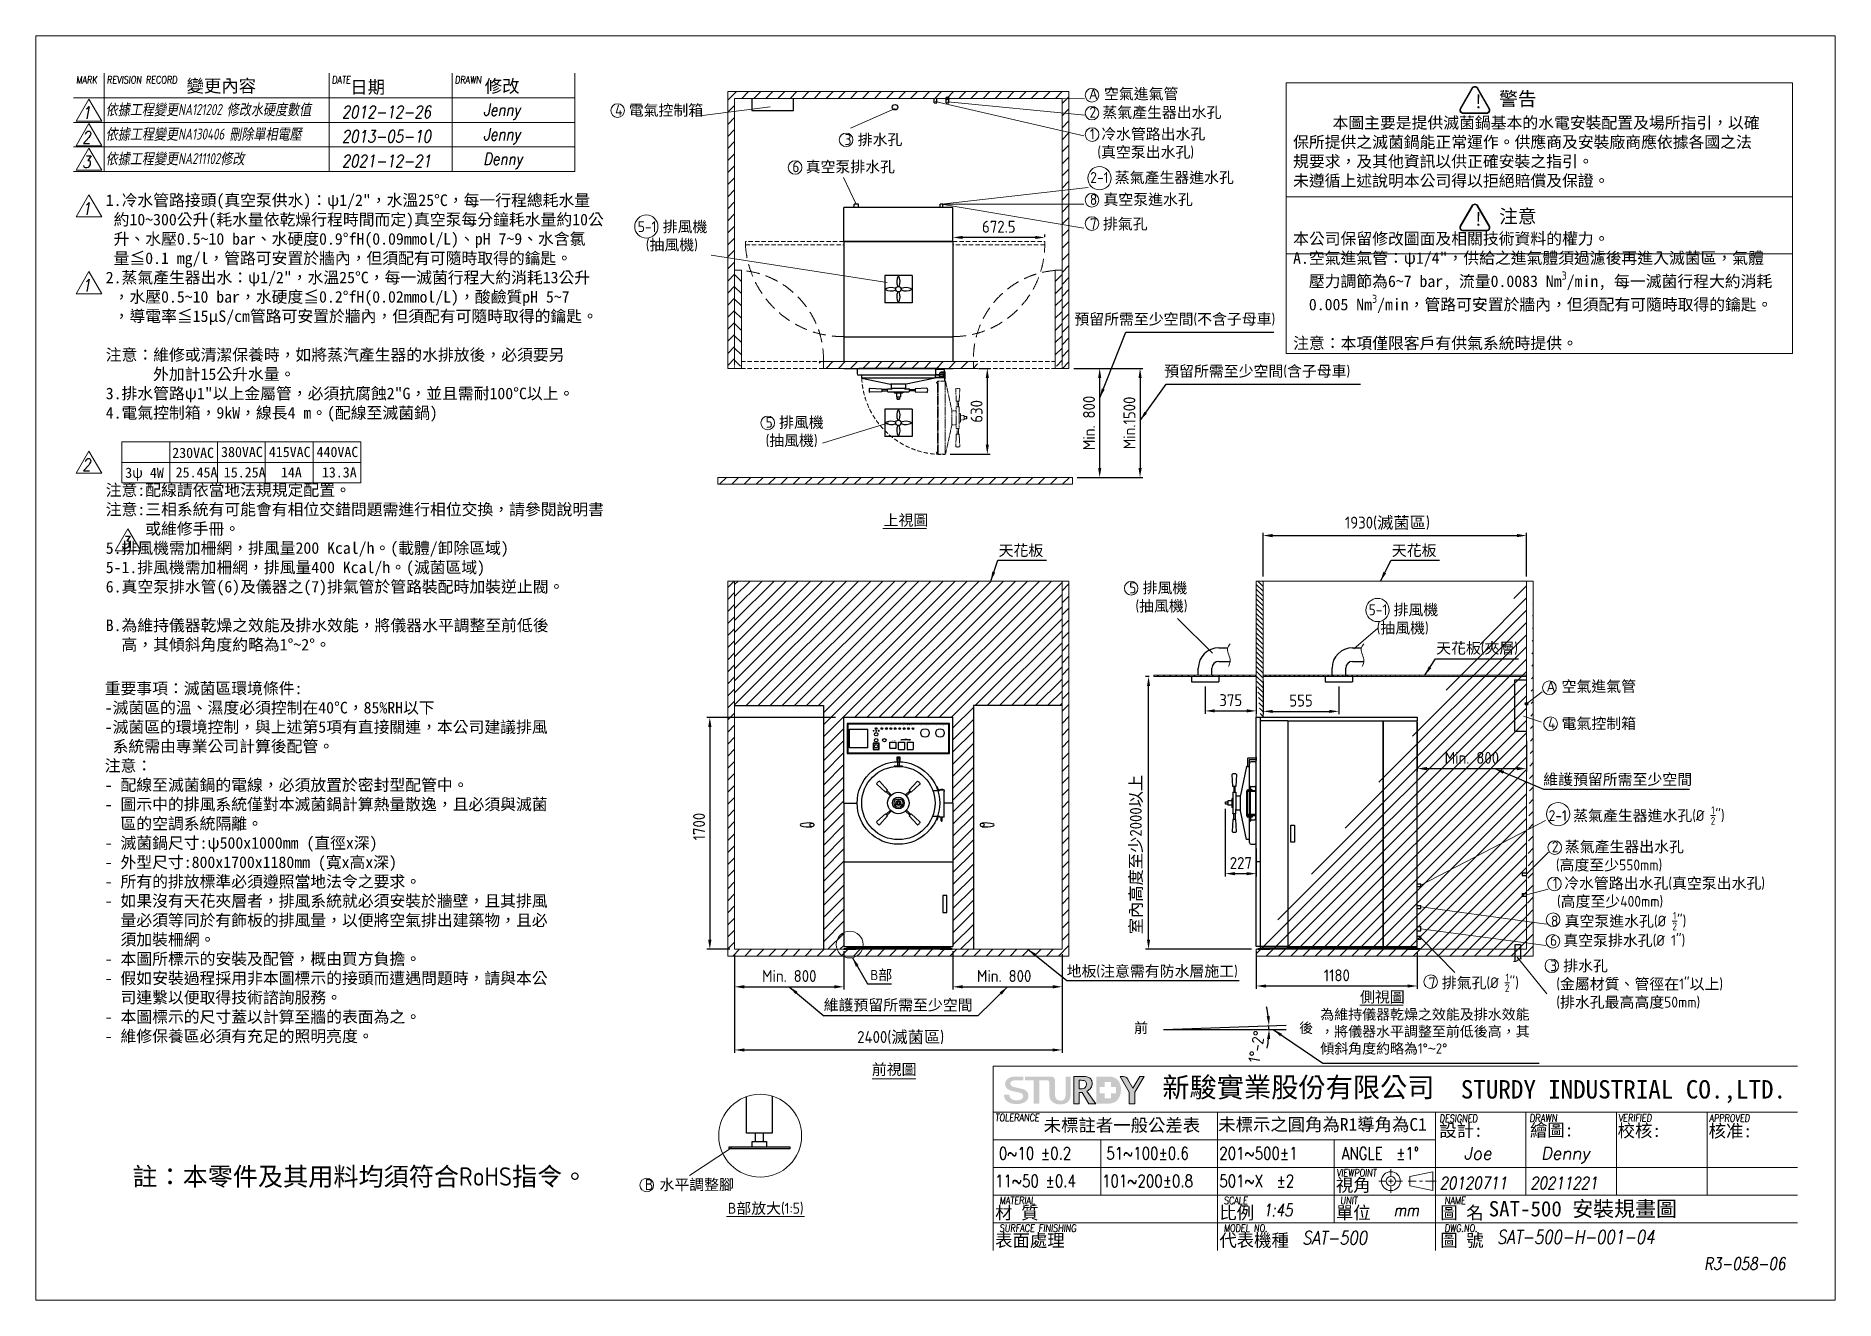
# Model space of a CAD drawing. Header units: millimetres. Extents: x -209246 to -196061, y -22838 to 2725.
# Drawn here: x -209246 to -196061, y -22838 to -13568 of the extents above; entities outside this region: 1.
import ezdxf
from ezdxf.enums import TextEntityAlignment as Align

# ---------------------------------------------------------------- set-up
doc = ezdxf.new("R2010")
doc.units = ezdxf.units.MM
doc.header["$MEASUREMENT"] = 0
doc.linetypes.add('HIDDEN', pattern=[9.525, 6.35, -3.175])
doc.layers.get('0').update_dxf_attribs({"lineweight": 25})
for name, color, linetype, lineweight in [('D', 3, 'Continuous', 13), ('F', 7, 'Continuous', 15), ('H', 2, 'HIDDEN', 15), ('S', 4, 'Continuous', 15), ('T', 4, 'Continuous', 15), ('標註', 5, 'Continuous', 9)]:
    doc.layers.add(name, color=color, linetype=linetype, lineweight=lineweight)
doc.styles.add('2', font='ARIAL.TTF')
doc.styles.get("Standard").update_dxf_attribs({"font": 'KAIU.TTF'})
doc.styles.add('STU25', font='isocp2.shx')
doc.styles.add('Text', font='romans.shx', dxfattribs={"width": 0.8, "oblique": 10})
doc.styles.add('TONY', font='isocp3.shx')
doc.dimstyles.new('STU25', dxfattribs={"dimscale": 35, "dimtxt": 2.5, "dimasz": 2, "dimexe": 0.6, "dimexo": 1, "dimgap": 1, "dimtad": 1, "dimdsep": 46, "dimtxsty": 'STU25', "dimcen": 2, "dimazin": 2, "dimtfac": 1, "dimtmove": 0, "dimatfit": 3, "dimfxl": 0, "dimtolj": 1, "dimtzin": 0, "dimarcsym": 0})
doc.dimstyles.new('STU25$7', dxfattribs={"dimscale": 35, "dimtxt": 2.5, "dimasz": 2, "dimexe": 1.25, "dimexo": 0.625, "dimgap": 1, "dimtad": 0, "dimdec": 4, "dimdsep": 46, "dimtxsty": 'STU25', "dimcen": 2.5, "dimazin": 2, "dimtfac": 1, "dimtdec": 4, "dimtmove": 0, "dimatfit": 3, "dimfxl": 0, "dimtolj": 1, "dimtzin": 0, "dimarcsym": 0})

msp = doc.modelspace()

# ---------------------------------------------------------------- texts
at = {"lineweight": -3}
for s, p in [('變更內容', (-208142.154, -13980.958)), ('日期', (-206941.993, -13989.858)), ('修改', (-205956.515, -13982.738))]:
    msp.add_text(s, height=93.4085, dxfattribs=at).set_placement(p)
at = {"style": '2'}
for s, width, p in [('STAND  BY', 1.05, (-203087.943, -18711.516)), ('POWER', 1.05, (-203087.943, -18628.282)), ('ADD WATER', 1.05, (-203045.443, -18628.289)), ('START', 1.05, (-203027.943, -18711.404)), ('HEAT', 1.05, (-203012.943, -18628.275)), ('VACUUM', 1.05, (-202980.443, -18628.156)), ('STERI.', 1.05, (-202947.943, -18628.288)), ('EXHAUST', 1.05, (-202915.443, -18628.256)), ('DRY', 1.05, (-202882.943, -18628.281)), ('TIMER', 1.05, (-202870.193, -18720.75)), ('VACUUM', 1.2, (-202850.437, -18621.718)), ('RELEASE', 1.1, (-202850.443, -18628.304)), ('COMPLETE', 1.05, (-202817.943, -18628.29)), ('CHAMBER  PRESSURE  GAUGE', 1.05, (-202729.943, -18628.291)), ('JACKET  PRESSURE  GAUGE', 1.05, (-202619.943, -18628.224)), ('TEMP. CONTROL', 1.05, (-202964.943, -18738.732)), ('STERI.', 1.05, (-202901.844, -18738.431)), ('DRY', 1.05, (-202838.943, -18738.431))]:
    msp.add_text(s, height=3.5, dxfattribs=dict(at, width=width)).set_placement(p, align=Align.BOTTOM_CENTER)
at = {"style": '2', "width": 1.05}
msp.add_text('EMERGENCY', height=3.5, dxfattribs=at).set_placement((-203087.972, -18805.267), align=Align.TOP_CENTER)
at = {"insert": (-208539.196, -21864.726), "char_height": 135.00867, "attachment_point": 1, "style": 'STU25'}
msp.add_mtext('{\\f標楷體|b0|i0|c136|p65;註：本零件及其用料均須符合}RoHS{\\f標楷體|b0|i0|c136|p65;指令。}', dxfattribs=at)
at = {"layer": 'D', "color": 4}
msp.add_text('SAT-500 安裝規畫圖', height=112.5, dxfattribs=at).set_placement((-198598.594, -22225.118))
at = {"layer": 'D', "color": 11, "attachment_point": 1}
for s, insert, char_height in [('{\\Fisocp2.shx;\\C3;A \\f標楷體|b0|i0|c136|p65;空氣進氣管}', (-201528.869, -13952.307), 80), ('{\\Fisocp2.shx;\\C3;4 \\f標楷體|b0|i0|c136|p65;電氣控制箱}', (-205001.124, -14072.632), 80), ('{\\Fisocp3.shx;\\C3;2 \\f標楷體|b0|i0|c136|p65;蒸氣產生器出水孔}', (-201524.937, -14088.43), 80), ('{\\Fisocp2.shx;\\C3;1 \\f標楷體|b0|i0|c136|p65;冷水管路出水孔\\P \\Fisocp2.shx;(\\f標楷體|b0|i0|c136|p65;真空泵出水孔\\Fisocp2.shx;)}', (-201520.953, -14246.673), 80), ('\\A1;\\P     本圖主要是提供滅菌鍋基本的水電安裝配置及場所指引，以確\\P保所提供之滅菌鍋能正常運作。供應商及安裝廠商應依據各國之法\\P規要求，及其他資訊以供正確安裝之指引。\\P未遵循上述說明本公司得以拒絕賠償及保證。\\P\\P\\P本公司保留修改圖面及相關技術資料的權力。\\PA.空氣進氣管：{\\f細明體|b0|i0|c136|p48;ψ}1/4"，供給之進氣體須過濾後再進入滅菌區，氣體\\P  壓力調節為6~7 bar, 流量0.0083 Nm{\\Fisocp2.shx;\\H0.7x;\\S3^ ;}/min, 每一滅菌行程大約消耗\\P  0.005 Nm{\\Fisocp2.shx;\\H0.7x;\\S3^ ;}/min，管路可安置於牆內，但須配有可隨時取得的鑰匙。\\P\\P注意：本項僅限客戶有供氣系統時提供。', (-200032.322, -14020.167), 85), ('{\\Fisocp2.shx;\\C3;3 \\f標楷體|b0|i0|c136|p65;排水孔}', (-203319.339, -14287.834), 80), ('{\\Fisocp2.shx;\\C3;6 \\f標楷體|b0|i0|c136|p65;真空泵排水孔}', (-203702.438, -14487.397), 80), ('{\\Fisocp2.shx;\\C3;2-1 \\f標楷體|b0|i0|c136|p65;蒸氣產生器進水孔}', (-201518.878, -14566.112), 80), ('1.冷水管路接頭(真空泵供水)：{\\f細明體|b0|i0|c136|p48;ψ}1/2"，水溫25%%DC，每一行程總耗水量\\P 約10~300公升(耗水量依乾燥行程時間而定)真空泵每分鐘耗水量約10公\\P 升、水壓0.5~10 bar、水硬度0.9%%DfH(0.09mmol/L)、pH 7~9、水含氯\\P 量≦0.1 mg/l，管路可安置於牆內，但須配有可隨時取得的鑰匙。\\P2.蒸氣產生器出水：{\\f細明體|b0|i0|c136|p48;ψ}1/2"，水溫25%%DC，每一滅菌行程大約消耗13公升\\P ，水壓0.5~10 bar，水硬度≦0.2%%DfH(0.02mmol/L)，酸鹼質pH 5~7\\P ，導電率≦15μS/cm管路可安置於牆內，但須配有可隨時取得的鑰匙。\\P\\P注意：維修或清潔保養時，如將蒸汽產生器的水排放後，必須要另\\P      外加計15公升水量。\\P3.排水管路{\\f細明體|b0|i0|c136|p48;ψ}1"以上金屬管，必須抗腐蝕2"G，並且需耐100%%DC以上。 \\P4.電氣控制箱，9kW，線長4 m。(配線至滅菌鍋) \\P\\P\\P\\P注意:配線請依當地法規規定配置。\\P{\\fDFKai-SB|b0|i0|c136|p65;注意:三相系統有可能會有相位交錯問題需進行相位交換，請參閱說明書\\P     或維修手冊。}\\P5.排風機需加柵網，排風量200 Kcal/h。(載體/卸除區域)\\P5-1.排風機需加柵網，排風量400 Kcal/h。(滅菌區域)\\P6.真空泵排水管(6)及儀器之(7)排氣管於管路裝配時加裝逆止閥。\\P\\PB.為維持儀器乾燥之效能及排水效能，將儀器水平調整至前低後\\P  高，其傾斜角度約略為1%%D~2%%D。', (-208734.359, -14730.25), 85), ('{\\Fisocp2.shx;\\C3;8 \\f標楷體|b0|i0|c136|p65;真空泵進水孔}', (-201522.021, -14727.44), 80), ('{\\Fisocp2.shx;\\C3;7 \\f標楷體|b0|i0|c136|p65;排氣孔}', (-201521.866, -14906.218), 80), ('{\\Fisocp2.shx;\\C3;5-1 \\f標楷體|b0|i0|c136|p65;排風機\\P\\f???|b0|i0|c0|p65;  \\Fisocp2.shx;(\\f標楷體|b0|i0|c136|p65;抽風機\\Fisocp2.shx;)}', (-204835.225, -14926.715), 80), ('{\\C3;預留所需至少空間\\Fisocp2.shx;(\\f標楷體|b0|i0|c136|p65;不含子母車\\Fisocp2.shx;)}', (-201635.344, -15604.517), 80), ('{\\C3;預留所需至少空間\\Fisocp2.shx;(\\f標楷體|b0|i0|c136|p65;含子母車\\Fisocp2.shx;)}', (-200976.95, -15986.133), 80), ('{\\Fisocp2.shx;\\C3;5 \\f標楷體|b0|i0|c136|p65;排風機\\P\\Fisocp2.shx;(\\f標楷體|b0|i0|c136|p65;抽風機\\Fisocp2.shx;)}', (-203897.959, -16361.522), 80), ('上視圖', (-203033.032, -17078.715), 80), ('{\\C3;天花板 }', (-202190.678, -17300.908), 80), ('{\\C3;天花板 }', (-199308.633, -17300.908), 80), ('{\\Fisocp2.shx;\\C3;5 \\f標楷體|b0|i0|c136|p65;排風機\\P\\Fisocp2.shx; (\\f標楷體|b0|i0|c136|p65;抽風機\\Fisocp2.shx;)}', (-201233.027, -17574.941), 80), ('{\\Fisocp2.shx;\\C3;5-1 \\f標楷體|b0|i0|c136|p65;排風機\\P\\f???|b0|i0|c0|p65;  \\Fisocp2.shx;(\\f標楷體|b0|i0|c136|p65;抽風機\\Fisocp2.shx;)}', (-199478.706, -17736.053), 80), ('{\\C3;天花板\\Fisocp2.shx;(\\f標楷體|b0|i0|c136|p65;夾層\\Fisocp2.shx;)}', (-198983.516, -18017.455), 80), ('重要事項：滅菌區環境條件:\\P-滅菌區的溫、濕度必須控制在40%%DC，85%RH以下\\P-滅菌區的環境控制，與上述第5項有直接關連，本公司建議排風\\P 系統需由專業公司計算後配管。\\P注意：\\P- 配線至滅菌鍋的電線，必須放置於密封型配管中。\\P- 圖示中的排風系統僅對本滅菌鍋計算熱量散逸，且必須與滅菌\\P  區的空調系統隔離。\\P- 滅菌鍋尺寸:{\\f細明體|b0|i0|c136|p48;ψ}500x1000mm (直徑x深)\\P- 外型尺寸:800x1700x1180mm (寬x高x深)\\P- 所有的排放標準必須遵照當地法令之要求。\\P- 如果沒有天花夾層者，排風系統就必須安裝於牆壁，且其排風\\P  量必須等同於有飾板的排風量，以便將空氣排出建築物，且必\\P  須加裝柵網。\\P- 本圖所標示的安裝及配管，概由買方負擔。\\P- 假如安裝過程採用非本圖標示的接頭而遭遇問題時，請與本公\\P  司連繫以便取得技術諮詢服務。\\P- 本圖標示的尺寸蓋以計算至牆的表面為之。\\P- 維修保養區必須有充足的照明亮度。', (-208741.732, -18309.78), 85), ('{\\Fisocp2.shx;\\C3;A \\f標楷體|b0|i0|c136|p65;空氣進氣管}', (-198175.087, -18297.438), 80), ('{\\Fisocp2.shx;\\C3;4 \\f標楷體|b0|i0|c136|p65;電氣控制箱}', (-198163.766, -18569.492), 80), ('{\\C3;維護預留所需至少空間}', (-198199.262, -18979.923), 80), ('{\\Fisocp2.shx;\\C3;2 \\f標楷體|b0|i0|c136|p65;蒸氣產生器出水孔\\P\\f???|b0|i0|c0|p65; \\Fisocp2.shx;(\\f標楷體|b0|i0|c136|p65;高度至少\\Fisocp2.shx;550mm)}', (-198135.821, -19473.987), 80), ('{\\Fisocp2.shx;\\C3;1 \\f標楷體|b0|i0|c136|p65;冷水管路出水孔\\Fisocp2.shx;(\\f標楷體|b0|i0|c136|p65;真空泵出水孔\\Fisocp2.shx;)\\P\\f???|b0|i0|c0|p65; \\Fisocp2.shx;(\\f標楷體|b0|i0|c136|p65;高度至少\\Fisocp2.shx;400mm)}', (-198127.733, -19741.264), 80), ('\\A1;{\\Fisocp2.shx;\\C3;8 \\f標楷體|b0|i0|c136|p65;真空泵進水孔\\Fisocp2.shx;(%%c \\H0.7x;\\S1/2;\\H1.429x;")}', (-198142.361, -19991.821), 80), ('{\\Fisocp2.shx;\\C3;B\\f標楷體|b0|i0|c136|p65;部}', (-203129.834, -20416.987), 75), ('{\\C3;地板\\Fisocp2.shx;(\\f標楷體|b0|i0|c136|p65;注意需有防水層施工\\Fisocp2.shx;)}', (-201691.722, -20386.189), 80), ('{\\Fisocp2.shx;\\C3;3 \\f標楷體|b0|i0|c136|p65;排水孔\\P\\Fisocp2.shx; (\\f標楷體|b0|i0|c136|p65;金屬材質、管徑在\\Fisocp2.shx;1"\\f標楷體|b0|i0|c136|p65;以上\\Fisocp2.shx;)\\P (\\f標楷體|b0|i0|c136|p65;排水孔最高高度\\Fisocp2.shx;50mm)}', (-198148.794, -20346.788), 80), ('側視圖', (-199541.542, -20575.09), 80), ('\\A1;{\\Fisocp2.shx;\\C3;7 \\f標楷體|b0|i0|c136|p65;排氣孔\\Fisocp2.shx;(%%c \\H0.7x;\\S1/2;\\H1.429x;")}', (-199038.283, -20444.377), 80), ('{\\C3;維護預留所需至少空間}', (-203472.504, -20634.027), 80), ('{\\C3;為維持儀器乾燥之效能及排水效能\\P，將儀器水平調整至前低後高，其\\P傾斜角度約略為\\Fisocp2.shx;1%%D\\f???|b0|i0|c0|p65;~\\Fisocp2.shx;2%%D}', (-199833.07, -20705.781), 75), ('前視圖', (-203119.681, -21106.521), 80), ('{\\Fisocp2.shx;\\C3;B \\f標楷體|b0|i0|c136|p65;水平調整腳}', (-204782.712, -21951.216), 80), ('{\\Fisocp2.shx;B}部放大{\\Fisocp2.shx;(1:5)}', (-204174.076, -22124.977), 80)]:
    msp.add_mtext(s, dxfattribs=dict(at, insert=insert, char_height=char_height))
at = {"layer": 'D', "color": 11, "attachment_point": 1, "style": 'STU25'}
for s, insert, char_height in [('{\\f標楷體|b0|i0|c136|p65;警告}', (-198521.566, -13978.98), 100), ('{\\f標楷體|b0|i0|c136|p65;!}', (-198708.079, -13998.348), 100), ('{\\f標楷體|b0|i0|c136|p65;!}', (-198708.079, -14859.965), 100), ('{\\f標楷體|b0|i0|c136|p65;注意}', (-198521.566, -14840.597), 100), ('{\\f標楷體|b0|i0|c136|p65;230VAC}', (-208246.931, -16587.55), 75), ('{\\f標楷體|b0|i0|c136|p65;380VAC}', (-207889.048, -16581.364), 75), ('{\\f標楷體|b0|i0|c136|p65;415VAC}', (-207539.048, -16581.364), 75), ('{\\f標楷體|b0|i0|c136|p65;440VAC}', (-207189.048, -16581.364), 75), ('{\\f標楷體|b0|i0|c136|p65;3ψ 4W}', (-208591.366, -16733.589), 75), ('{\\f標楷體|b0|i0|c136|p65;25.45A}', (-208221.988, -16730.919), 75), ('{\\f標楷體|b0|i0|c136|p65;15.25A}', (-207868.879, -16730.919), 75), ('{\\f標楷體|b0|i0|c136|p65;14A}', (-207450.377, -16730.919), 75), ('{\\f標楷體|b0|i0|c136|p65;13.3A}', (-207150.131, -16730.919), 75), ('\\A1;{\\C3;2-1 \\f標楷體|b0|i0|c136|p65;蒸氣產生器進水孔\\Fisocp2.shx;(%%c \\H0.7x;\\S1/2;\\H1.429x;")}', (-198159.461, -19218.025), 80), ('{\\C3;6 \\f標楷體|b0|i0|c136|p65;真空泵排水孔\\Fisocp2.shx;(%%c 1")}', (-198149.44, -20160.601), 80)]:
    msp.add_mtext(s, dxfattribs=dict(at, insert=insert, char_height=char_height))
at = {"layer": 'D', "linetype": 'Continuous', "char_height": 75, "width": 218.181, "attachment_point": 1}
for s, insert in [(' 前', (-201248.409, -20804.23)), ('{\\Fisocp2.shx; }後', (-200030.533, -20804.681))]:
    msp.add_mtext(s, dxfattribs=dict(at, insert=insert))
at = {"layer": 'F', "color": 1, "lineweight": 15, "style": 'Text', "oblique": 5, "width": 0.8}
for s, p in [('MARK', (-208951.587, -13916.474)), ('REVISION RECORD', (-208726.587, -13916.474)), ('DATE', (-207076.437, -13916.474)), ('DRAWN', (-206176.437, -13916.474))]:
    msp.add_text(s, height=54, dxfattribs=at).set_placement(p)
at = {"layer": 'T', "lineweight": 20, "style": 'Text', "oblique": 10, "width": 0.8}
for s, height, p in [('1', 90, (-208906.21, -14176.367)), ('2012-12-26', 90, (-207004.116, -14169.951)), ('Jenny', 90, (-205967.658, -14154.151)), ('2', 90, (-208906.21, -14356.367)), ('2013-05-10', 90, (-207004.116, -14349.951)), ('Jenny', 90, (-205967.658, -14334.151)), ('3', 90, (-208906.21, -14536.367)), ('2021-12-21', 90, (-207004.116, -14529.951)), ('Denny', 90, (-205967.658, -14514.151)), ('1', 90, (-208906.21, -14878.952)), ('1', 90, (-208906.21, -15442.106)), ('2', 90, (-208906.21, -16757.794)), ('3', 90, (-208620.074, -17327.398)), ('20120711', 90, (-198958.338, -22024.902)), ('20211221', 90, (-198294.588, -22024.902)), ('1:45', 90, (-200251.99, -22223.78)), ('mm', 90, (-199295.374, -22223.525)), ('SAT-500', 99, (-199965.03, -22431.382)), ('SAT-500-H-001-04', 99, (-198537.251, -22425.089))]:
    msp.add_text(s, height=height, dxfattribs=at).set_placement(p)
at = {"layer": 'T', "lineweight": 20, "style": 'Text', "oblique": 10}
for s, p in [('Joe', (-198781.018, -21806.99)), ('Denny', (-198215.964, -21806.99))]:
    msp.add_text(s, height=90, dxfattribs=at).set_placement(p)
at = {"layer": 'T', "linetype": 'Continuous', "lineweight": 20, "attachment_point": 1, "style": 'Text'}
for s, insert, char_height in [('{\\fDFKai-SB|b0|i0|c136|p65;依據工程變更\\Fisocp2.shx;NA121202 \\fDFKai-SB|b0|i0|c136|p65;修改水硬度數值}', (-208733.91, -14067.334), 80.9991), ('{\\fDFKai-SB|b0|i0|c136|p65;依據工程變更\\Fisocp2.shx;NA130406 \\fDFKai-SB|b0|i0|c136|p65;刪除單相電壓}', (-208733.91, -14247.334), 80.9991), ('{\\fDFKai-SB|b0|i0|c136|p65;依據工程變更\\Fisocp2.shx|c136;NA211102\\fDFKai-SB|b0|i0|c136|p65;修改}', (-208733.91, -14427.334), 80.9991), ('{R3-058-06}', (-197019.68, -22526.129), 90)]:
    msp.add_mtext(s, dxfattribs=dict(at, insert=insert, char_height=char_height))
at = {"layer": '標註', "insert": (-200897.38, 2725.165), "char_height": 10, "attachment_point": 1, "style": 'TONY'}
msp.add_mtext('\\A1;', dxfattribs=at)

# ---------------------------------------------------------------- blocks, each defined once
blk = doc.blocks.new('*D1')
at = {"layer": 'D', "color": 0, "linetype": 'Continuous', "lineweight": -2}
for start, end in [(7.1806, 12.3613), (0, 2), (349.6387, 354.8194)]:
    blk.add_arc((-200983, -20853), 774, start, end, dxfattribs=at)
at = {"layer": 'D', "color": 0}
for points in [[(-200226, -20757), (-200203, -20756), (-200209, -20826)], [(-200200, -20924), (-200223, -20923), (-200208, -20853)]]:
    blk.add_solid(points, dxfattribs=at)
at = {"layer": 'Defpoints', "color": 0}
for p in [(-200082, -20822), (-200983, -20853), (-200983, -20853), (-200209, -20835), (-200082, -20853)]:
    blk.add_point(p, dxfattribs=at)
at = {"layer": 'D', "color": 0, "insert": (-200299, -20980), "char_height": 87.5, "attachment_point": 5, "rotation": 79.526, "style": 'STU25'}
blk.add_mtext('1%%D-2%%D', dxfattribs=at)
blk = doc.blocks.new('*D2')
at = {"layer": 'D', "color": 0, "linetype": 'Continuous', "lineweight": -2}
for p, q in [((-200252, -18301), (-200252, -18542)), ((-199697, -18340), (-199697, -18542)), ((-200182, -18521), (-199767, -18521))]:
    blk.add_line(p, q, dxfattribs=at)
at = {"layer": 'D', "color": 0}
for points in [[(-200182, -18510), (-200182, -18533), (-200252, -18521)], [(-199767, -18533), (-199767, -18510), (-199697, -18521)]]:
    blk.add_solid(points, dxfattribs=at)
at = {"layer": 'Defpoints', "color": 0}
for p in [(-200252, -18266), (-199697, -18305), (-199697, -18521)]:
    blk.add_point(p, dxfattribs=at)
at = {"layer": 'D', "color": 0, "insert": (-199974, -18442), "char_height": 87.5, "attachment_point": 5, "style": 'STU25'}
blk.add_mtext('\\A1;555', dxfattribs=at)
blk = doc.blocks.new('*D3')
at = {"layer": 'D', "color": 0, "lineweight": -2}
for p, q in [((-204125, -20301), (-204125, -21025)), ((-201725, -20301), (-201725, -21025)), ((-204055, -21004), (-201795, -21004))]:
    blk.add_line(p, q, dxfattribs=at)
at = {"layer": 'D', "color": 0}
for points in [[(-204055, -20993), (-204055, -21016), (-204125, -21004)], [(-201795, -21016), (-201795, -20993), (-201725, -21004)]]:
    blk.add_solid(points, dxfattribs=at)
at = {"layer": 'Defpoints', "color": 0}
for p in [(-204125, -20266), (-201725, -20266), (-201725, -21004)]:
    blk.add_point(p, dxfattribs=at)
at = {"layer": 'D', "color": 0, "insert": (-202908, -20914), "char_height": 87.5, "attachment_point": 5, "style": 'STU25'}
blk.add_mtext('\\A1;2400({\\f標楷體|b0|i0|c136|p65;滅菌區})', dxfattribs=at)
blk = doc.blocks.new('*D4')
at = {"layer": 'D', "color": 0, "lineweight": -2}
for p, q in [((-201087, -18266), (-201113, -18266)), ((-201092, -20196), (-201092, -18336)), ((-200337, -20266), (-201113, -20266))]:
    blk.add_line(p, q, dxfattribs=at)
at = {"layer": 'D', "color": 0}
for points in [[(-201080, -18336), (-201103, -18336), (-201092, -18266)], [(-201103, -20196), (-201080, -20196), (-201092, -20266)]]:
    blk.add_solid(points, dxfattribs=at)
at = {"layer": 'Defpoints', "color": 0}
for p in [(-201092, -18266), (-201052, -18266), (-200302, -20266)]:
    blk.add_point(p, dxfattribs=at)
at = {"layer": 'D', "color": 0, "insert": (-201180, -19571), "char_height": 87.5, "attachment_point": 5, "rotation": 90, "style": 'STU25'}
blk.add_mtext('\\A1;{\\f標楷體|b0|i0|c136|p65;室內高度至少}2000{\\f標楷體|b0|i0|c136|p65;以上}', dxfattribs=at)
blk = doc.blocks.new('*D5')
at = {"layer": 'D', "color": 0, "lineweight": -2}
for p, q in [((-204125, -20301), (-204125, -20562)), ((-203325, -20280), (-203325, -20562)), ((-204055, -20541), (-203395, -20541))]:
    blk.add_line(p, q, dxfattribs=at)
at = {"layer": 'D', "color": 0}
for points in [[(-204055, -20529), (-204055, -20553), (-204125, -20541)], [(-203395, -20553), (-203395, -20529), (-203325, -20541)]]:
    blk.add_solid(points, dxfattribs=at)
at = {"layer": 'Defpoints', "color": 0}
for p in [(-204125, -20266), (-203325, -20245), (-203325, -20541)]:
    blk.add_point(p, dxfattribs=at)
at = {"layer": 'D', "color": 0, "insert": (-203725, -20462), "char_height": 87.5, "attachment_point": 5, "style": 'STU25'}
blk.add_mtext('\\A1;Min. 800', dxfattribs=at)
blk = doc.blocks.new('*D6')
at = {"layer": 'D', "color": 0, "lineweight": -2}
for p, q in [((-202525, -20280), (-202525, -20562)), ((-201725, -20301), (-201725, -20562)), ((-202455, -20541), (-201795, -20541))]:
    blk.add_line(p, q, dxfattribs=at)
at = {"layer": 'D', "color": 0}
for points in [[(-202455, -20529), (-202455, -20553), (-202525, -20541)], [(-201795, -20553), (-201795, -20529), (-201725, -20541)]]:
    blk.add_solid(points, dxfattribs=at)
at = {"layer": 'Defpoints', "color": 0}
for p in [(-202525, -20245), (-201725, -20266), (-201725, -20541)]:
    blk.add_point(p, dxfattribs=at)
at = {"layer": 'D', "color": 0, "insert": (-202150, -20462), "char_height": 87.5, "attachment_point": 5, "style": 'STU25'}
blk.add_mtext('\\A1;Min. 800', dxfattribs=at)
blk = doc.blocks.new('*D7')
at = {"layer": 'D', "color": 0, "lineweight": -2}
for p, q in [((-203385, -18566), (-204328, -18566)), ((-204307, -18636), (-204307, -20196)), ((-204160, -20266), (-204328, -20266))]:
    blk.add_line(p, q, dxfattribs=at)
at = {"layer": 'D', "color": 0}
for points in [[(-204295, -18636), (-204319, -18636), (-204307, -18566)], [(-204319, -20196), (-204295, -20196), (-204307, -20266)]]:
    blk.add_solid(points, dxfattribs=at)
at = {"layer": 'Defpoints', "color": 0}
for p in [(-203350, -18566), (-204307, -20266), (-204125, -20266)]:
    blk.add_point(p, dxfattribs=at)
at = {"layer": 'D', "color": 0, "insert": (-204386, -19366), "char_height": 87.5, "attachment_point": 5, "rotation": 90, "style": 'STU25'}
blk.add_mtext('\\A1;1700', dxfattribs=at)
blk = doc.blocks.new('*D8')
at = {"layer": 'D', "color": 0, "lineweight": -2}
for p, q in [((-199122, -18600), (-199122, -18962)), ((-198322, -18737), (-198322, -18962)), ((-199052, -18941), (-198392, -18941))]:
    blk.add_line(p, q, dxfattribs=at)
at = {"layer": 'D', "color": 0}
for points in [[(-199052, -18929), (-199052, -18953), (-199122, -18941)], [(-198392, -18953), (-198392, -18929), (-198322, -18941)]]:
    blk.add_solid(points, dxfattribs=at)
at = {"layer": 'Defpoints', "color": 0}
for p in [(-199122, -18565), (-198322, -18702), (-198322, -18941)]:
    blk.add_point(p, dxfattribs=at)
at = {"layer": 'D', "color": 0, "insert": (-198722, -18862), "char_height": 87.5, "attachment_point": 5, "style": 'STU25'}
blk.add_mtext('\\A1;{\\Fisocp2.shx;Min. 800}', dxfattribs=at)
blk = doc.blocks.new('*D9')
at = {"layer": 'D', "color": 0, "lineweight": -2}
for p, q in [((-200252, -17531), (-200252, -17211)), ((-200182, -17232), (-198392, -17232)), ((-198322, -17531), (-198322, -17211))]:
    blk.add_line(p, q, dxfattribs=at)
at = {"layer": 'D', "color": 0}
for points in [[(-200182, -17220), (-200182, -17244), (-200252, -17232)], [(-198392, -17244), (-198392, -17220), (-198322, -17232)]]:
    blk.add_solid(points, dxfattribs=at)
at = {"layer": 'Defpoints', "color": 0}
for p in [(-198322, -17232), (-200252, -17566), (-198322, -17566)]:
    blk.add_point(p, dxfattribs=at)
at = {"layer": 'D', "color": 0, "insert": (-199341, -17142), "char_height": 87.5, "attachment_point": 5, "style": 'STU25'}
blk.add_mtext('\\A1;1930({\\f標楷體|b0|i0|c136|p65;滅菌區})', dxfattribs=at)
blk = doc.blocks.new('*D12')
at = {"layer": 'D', "color": 0, "lineweight": -2}
for p, q in [((-202339, -16006), (-202252, -16006)), ((-202273, -16566), (-202273, -16076)), ((-202546, -16636), (-202252, -16636))]:
    blk.add_line(p, q, dxfattribs=at)
at = {"layer": 'D', "color": 0}
for points in [[(-202262, -16076), (-202285, -16076), (-202273, -16006)], [(-202285, -16566), (-202262, -16566), (-202273, -16636)]]:
    blk.add_solid(points, dxfattribs=at)
at = {"layer": 'Defpoints', "color": 0}
for p in [(-202374, -16006), (-202273, -16006), (-202581, -16636)]:
    blk.add_point(p, dxfattribs=at)
at = {"layer": 'D', "color": 0, "insert": (-202352, -16321), "char_height": 87.5, "attachment_point": 5, "rotation": 90, "style": 'STU25'}
blk.add_mtext('\\A1;{\\Fisocp2.shx;630}', dxfattribs=at)
blk = doc.blocks.new('*D13')
at = {"layer": 'D', "color": 0, "lineweight": -2}
for p, q in [((-200302, -20281), (-200302, -20556)), ((-199122, -20290), (-199122, -20556)), ((-200232, -20535), (-199192, -20535))]:
    blk.add_line(p, q, dxfattribs=at)
at = {"layer": 'D', "color": 0}
for points in [[(-200232, -20524), (-200232, -20547), (-200302, -20535)], [(-199192, -20547), (-199192, -20524), (-199122, -20535)]]:
    blk.add_solid(points, dxfattribs=at)
at = {"layer": 'Defpoints', "color": 0}
for p in [(-200302, -20246), (-199122, -20255), (-199122, -20535)]:
    blk.add_point(p, dxfattribs=at)
at = {"layer": 'D', "color": 0, "insert": (-199712, -20457), "char_height": 87.5, "attachment_point": 5, "style": 'STU25'}
blk.add_mtext('\\A1;1180', dxfattribs=at)
blk = doc.blocks.new('*D14')
at = {"layer": 'D', "color": 0, "lineweight": -2}
for p, q in [((-200529, -19235), (-200529, -19732)), ((-200302, -19526), (-200302, -19732)), ((-200459, -19711), (-200372, -19711))]:
    blk.add_line(p, q, dxfattribs=at)
at = {"layer": 'D', "color": 0}
for points in [[(-200459, -19700), (-200459, -19723), (-200529, -19711)], [(-200372, -19723), (-200372, -19700), (-200302, -19711)]]:
    blk.add_solid(points, dxfattribs=at)
at = {"layer": 'Defpoints', "color": 0}
for p in [(-200529, -19200), (-200302, -19491), (-200302, -19711)]:
    blk.add_point(p, dxfattribs=at)
at = {"layer": 'D', "color": 0, "insert": (-200415, -19633), "char_height": 87.5, "attachment_point": 5, "style": 'STU25'}
blk.add_mtext('\\A1;227', dxfattribs=at)
blk = doc.blocks.new('*D15')
at = {"layer": 'D', "color": 0, "lineweight": -2}
for p, q in [((-201640, -16006), (-201429, -16006)), ((-201450, -16076), (-201450, -16736)), ((-201614, -16806), (-201429, -16806))]:
    blk.add_line(p, q, dxfattribs=at)
at = {"layer": 'D', "color": 0}
for points in [[(-201438, -16076), (-201461, -16076), (-201450, -16006)], [(-201461, -16736), (-201438, -16736), (-201450, -16806)]]:
    blk.add_solid(points, dxfattribs=at)
at = {"layer": 'Defpoints', "color": 0}
for p in [(-201675, -16006), (-201649, -16806), (-201450, -16806)]:
    blk.add_point(p, dxfattribs=at)
at = {"layer": 'D', "color": 0, "insert": (-201528, -16406), "char_height": 87.5, "attachment_point": 5, "rotation": 90, "style": 'STU25'}
blk.add_mtext('\\A1;{\\Fisocp2.shx;Min. 800}', dxfattribs=at)
blk = doc.blocks.new('*D16')
at = {"layer": 'D', "color": 0, "lineweight": -2}
for p, q in [((-201640, -16006), (-201133, -16006)), ((-201154, -16076), (-201154, -16736)), ((-201614, -16806), (-201133, -16806))]:
    blk.add_line(p, q, dxfattribs=at)
at = {"layer": 'D', "color": 0}
for points in [[(-201142, -16076), (-201165, -16076), (-201154, -16006)], [(-201165, -16736), (-201142, -16736), (-201154, -16806)]]:
    blk.add_solid(points, dxfattribs=at)
at = {"layer": 'Defpoints', "color": 0}
for p in [(-201675, -16006), (-201649, -16806), (-201154, -16806)]:
    blk.add_point(p, dxfattribs=at)
at = {"layer": 'D', "color": 0, "insert": (-201232, -16406), "char_height": 87.5, "attachment_point": 5, "rotation": 90, "style": 'STU25'}
blk.add_mtext('\\A1;{\\Fisocp2.shx;Min.1500}', dxfattribs=at)
blk = doc.blocks.new('*D17')
at = {"layer": 'D', "color": 0, "linetype": 'Continuous', "lineweight": -2}
for p, q in [((-200677, -18340), (-200677, -18539)), ((-200302, -18340), (-200302, -18539)), ((-200607, -18518), (-200372, -18518))]:
    blk.add_line(p, q, dxfattribs=at)
at = {"layer": 'D', "color": 0}
for points in [[(-200607, -18506), (-200607, -18529), (-200677, -18518)], [(-200372, -18529), (-200372, -18506), (-200302, -18518)]]:
    blk.add_solid(points, dxfattribs=at)
at = {"layer": 'Defpoints', "color": 0}
for p in [(-200677, -18305), (-200302, -18305), (-200302, -18518)]:
    blk.add_point(p, dxfattribs=at)
at = {"layer": 'D', "color": 0, "insert": (-200489, -18439), "char_height": 87.5, "attachment_point": 5, "style": 'STU25'}
blk.add_mtext('\\A1;375', dxfattribs=at)
blk = doc.blocks.new('*D19')
at = {"layer": 'D', "color": 0, "lineweight": -2}
for p, q in [((-202525, -15041), (-202525, -15025)), ((-201852, -15041), (-201852, -15025)), ((-201922, -15046), (-202455, -15046))]:
    blk.add_line(p, q, dxfattribs=at)
at = {"layer": 'D', "color": 0}
for points in [[(-202455, -15034), (-202455, -15057), (-202525, -15046)], [(-201922, -15057), (-201922, -15034), (-201852, -15046)]]:
    blk.add_solid(points, dxfattribs=at)
at = {"layer": 'Defpoints', "color": 0}
for p in [(-202525, -15046), (-202525, -15076), (-201852, -15076)]:
    blk.add_point(p, dxfattribs=at)
at = {"layer": 'D', "color": 0, "insert": (-202189, -14967), "char_height": 87.5, "attachment_point": 5, "style": 'STU25'}
blk.add_mtext('\\A1;672.5', dxfattribs=at)
blk = doc.blocks.new('新駿LOGO')
at = {"layer": 'F'}
h = blk.add_hatch(color=256, dxfattribs=at)
edge = h.paths.add_edge_path()
edge.add_spline(control_points=[(-529.05, -442.14), (-529.05, -442.31), (-529.02, -442.45), (-528.95, -442.56), (-528.89, -442.68), (-528.8, -442.78), (-528.69, -442.85), (-528.57, -442.93), (-528.44, -442.98), (-528.29, -443.01), (-528.15, -443.05), (-527.99, -443.07), (-527.81, -443.07), (-527.62, -443.07), (-527.47, -443.05), (-527.33, -443.01), (-527.2, -442.97), (-527.09, -442.92), (-527.01, -442.86), (-526.93, -442.8), (-526.87, -442.73), (-526.83, -442.65), (-526.8, -442.57), (-526.78, -442.49), (-526.78, -442.41), (-526.78, -442.25), (-526.82, -442.13), (-526.91, -442.05), (-526.99, -441.97), (-527.08, -441.91), (-527.18, -441.88), (-527.36, -441.83), (-527.56, -441.77), (-527.79, -441.72), (-528.02, -441.67), (-528.3, -441.61), (-528.64, -441.53), (-528.85, -441.48), (-529.02, -441.41), (-529.16, -441.34), (-529.3, -441.26), (-529.41, -441.17), (-529.5, -441.07), (-529.58, -440.98), (-529.64, -440.87), (-529.67, -440.77), (-529.7, -440.66), (-529.72, -440.55), (-529.72, -440.43), (-529.72, -440.22), (-529.67, -440.03), (-529.57, -439.87), (-529.46, -439.71), (-529.33, -439.58), (-529.16, -439.47), (-528.99, -439.37), (-528.85, -439.31), (-528.64, -439.26), (-528.43, -439.21), (-528.13, -439.2), (-527.91, -439.2), (-527.66, -439.2), (-526.73, -439.2), (-526.73, -439.2), (-526.73, -439.2), (-526.73, -439.81), (-526.73, -439.81), (-526.73, -439.81), (-528.14, -439.8), (-528.28, -439.83), (-528.39, -439.85), (-528.48, -439.86), (-528.56, -439.9), (-528.65, -439.94), (-528.72, -440), (-528.78, -440.07), (-528.84, -440.14), (-528.87, -440.23), (-528.87, -440.34), (-528.87, -440.5), (-528.81, -440.62), (-528.7, -440.7), (-528.6, -440.79), (-528.46, -440.85), (-528.28, -440.9), (-528.27, -440.9), (-528.19, -440.92), (-528.07, -440.95), (-527.94, -440.98), (-527.8, -441.01), (-527.65, -441.05), (-527.49, -441.09), (-527.34, -441.12), (-527.19, -441.16), (-527.04, -441.19), (-526.94, -441.21), (-526.87, -441.23), (-526.71, -441.27), (-526.58, -441.34), (-526.46, -441.41), (-526.34, -441.49), (-526.24, -441.58), (-526.16, -441.67), (-526.08, -441.77), (-526.02, -441.88), (-525.98, -441.99), (-525.94, -442.1), (-525.92, -442.22), (-525.92, -442.33), (-525.92, -442.57), (-525.98, -442.78), (-526.09, -442.95), (-526.2, -443.12), (-526.35, -443.26), (-526.53, -443.37), (-526.71, -443.48), (-526.92, -443.55), (-527.15, -443.61), (-527.39, -443.66), (-527.62, -443.68), (-527.87, -443.68), (-528.14, -443.68), (-528.41, -443.65), (-528.65, -443.59), (-528.9, -443.53), (-529.11, -443.44), (-529.3, -443.31), (-529.48, -443.19), (-529.63, -443.03), (-529.74, -442.83), (-529.84, -442.64), (-529.9, -442.41), (-529.91, -442.14), (-529.91, -442.14), (-529.05, -442.14), (-529.05, -442.14)], knot_values=[0, 0, 0, 0, 1, 1, 1, 2, 2, 2, 3, 3, 3, 4, 4, 4, 5, 5, 5, 6, 6, 6, 7, 7, 7, 8, 8, 8, 9, 9, 9, 10, 10, 10, 11, 11, 11, 12, 12, 12, 13, 13, 13, 14, 14, 14, 15, 15, 15, 16, 16, 16, 17, 17, 17, 18, 18, 18, 19, 19, 19, 20, 20, 20, 21, 21, 21, 22, 22, 22, 23, 23, 23, 24, 24, 24, 25, 25, 25, 26, 26, 26, 27, 27, 27, 28, 28, 28, 29, 29, 29, 30, 30, 30, 31, 31, 31, 32, 32, 32, 33, 33, 33, 34, 34, 34, 35, 35, 35, 36, 36, 36, 37, 37, 37, 38, 38, 38, 39, 39, 39, 40, 40, 40, 41, 41, 41, 42, 42, 42, 43, 43, 43, 44, 44, 44, 45, 45, 45, 45], degree=3, periodic=0)
edge = h.paths.add_edge_path()
edge.add_spline(control_points=[(-522.53, -440.14), (-522.54, -440.04), (-522.57, -439.94), (-522.63, -439.9), (-522.77, -439.79), (-522.9, -439.81), (-522.9, -439.81), (-522.9, -439.81), (-523.02, -439.81), (-523.02, -439.81), (-523.02, -439.81), (-524.14, -439.81), (-524.14, -439.81), (-524.14, -439.81), (-524.14, -443.62), (-524.14, -443.62), (-524.14, -443.62), (-525.06, -443.62), (-525.06, -443.62), (-525.06, -443.62), (-525.06, -439.81), (-525.06, -439.81), (-525.06, -439.81), (-526.47, -439.81), (-526.47, -439.81), (-526.47, -439.81), (-526.47, -439.2), (-526.47, -439.2), (-526.47, -439.2), (-522.39, -439.2), (-522.39, -439.2)], knot_values=[5.578051, 5.578051, 5.578051, 5.578051, 6, 6, 6, 7, 7, 7, 8, 8, 8, 9, 9, 9, 10, 10, 10, 11, 11, 11, 12, 12, 12, 13, 13, 13, 14, 14, 14, 15, 15, 15, 15], degree=3, periodic=0)
edge.add_spline(control_points=[(-522.4, -439.2), (-522.31, -439.2), (-522.22, -439.2), (-522.22, -439.2), (-522.22, -439.2), (-521.96, -439.19), (-521.76, -439.41), (-521.58, -439.61), (-521.61, -439.85), (-521.61, -439.85), (-521.61, -439.85), (-521.61, -441.92), (-521.61, -441.92), (-521.61, -442.41), (-521.52, -442.73), (-521.36, -442.89), (-521.19, -443.05), (-520.97, -443.13), (-520.71, -443.13), (-520.45, -443.13), (-520.24, -443.05), (-520.09, -442.89), (-519.93, -442.74), (-519.86, -442.43), (-519.86, -441.98), (-519.86, -441.98), (-519.86, -439.2), (-519.86, -439.2), (-519.86, -439.2), (-519.05, -439.2), (-519.05, -439.2), (-519.05, -439.2), (-519.05, -441.92), (-519.05, -441.92), (-519.05, -442.43), (-519.12, -442.8), (-519.25, -443.02), (-519.38, -443.24), (-519.56, -443.42), (-519.8, -443.54), (-520.05, -443.67), (-520.35, -443.74), (-520.73, -443.74), (-521.09, -443.74), (-521.41, -443.68), (-521.67, -443.56), (-521.93, -443.44), (-522.14, -443.26), (-522.3, -443.03), (-522.45, -442.8), (-522.53, -442.42), (-522.53, -441.91), (-522.53, -441.91), (-522.53, -440.92), (-522.53, -440.14)], knot_values=[0.44538, 0.44538, 0.44538, 0.44538, 1, 1, 1, 2, 2, 2, 3, 3, 3, 4, 4, 4, 5, 5, 5, 6, 6, 6, 7, 7, 7, 8, 8, 8, 9, 9, 9, 10, 10, 10, 11, 11, 11, 12, 12, 12, 13, 13, 13, 14, 14, 14, 15, 15, 15, 16, 16, 16, 17, 17, 17, 17.603917, 17.603917, 17.603917, 17.603917], degree=3, periodic=0)
h = blk.add_hatch(color=256, dxfattribs=at)
edge = h.paths.add_edge_path()
edge.add_spline(control_points=[(-526.47, -439.2), (-526.47, -439.2), (-526.47, -439.81), (-526.47, -439.81)], knot_values=[-14, -14, -14, -14, -13, -13, -13, -13], degree=3, periodic=0)
edge.add_spline(control_points=[(-526.47, -439.81), (-526.47, -439.81), (-525.06, -439.81), (-525.06, -439.81)], knot_values=[-13, -13, -13, -13, -12, -12, -12, -12], degree=3, periodic=0)
edge.add_spline(control_points=[(-525.06, -439.81), (-525.06, -439.81), (-525.06, -443.62), (-525.06, -443.62)], knot_values=[-12, -12, -12, -12, -11, -11, -11, -11], degree=3, periodic=0)
edge.add_spline(control_points=[(-525.06, -443.62), (-525.06, -443.62), (-524.14, -443.62), (-524.14, -443.62)], knot_values=[-11, -11, -11, -11, -10, -10, -10, -10], degree=3, periodic=0)
edge.add_spline(control_points=[(-524.14, -443.62), (-524.14, -443.62), (-524.14, -439.81), (-524.14, -439.81)], knot_values=[-10, -10, -10, -10, -9, -9, -9, -9], degree=3, periodic=0)
edge.add_spline(control_points=[(-524.14, -439.81), (-524.14, -439.81), (-523.02, -439.81), (-523.02, -439.81)], knot_values=[-9, -9, -9, -9, -8, -8, -8, -8], degree=3, periodic=0)
edge.add_spline(control_points=[(-523.02, -439.81), (-523.02, -439.81), (-522.9, -439.81), (-522.9, -439.81)], knot_values=[-8, -8, -8, -8, -7, -7, -7, -7], degree=3, periodic=0)
edge.add_spline(control_points=[(-522.9, -439.81), (-522.9, -439.81), (-522.77, -439.79), (-522.63, -439.9)], knot_values=[-7, -7, -7, -7, -6, -6, -6, -6], degree=3, periodic=0)
edge.add_spline(control_points=[(-522.63, -439.9), (-522.57, -439.94), (-522.54, -440.04), (-522.53, -440.14)], knot_values=[-6, -6, -6, -6, -5.578051, -5.578051, -5.578051, -5.578051], degree=3, periodic=0)
edge.add_spline(control_points=[(-522.53, -440.14), (-522.53, -440.92), (-522.53, -441.91), (-522.53, -441.91)], knot_values=[-17.603917, -17.603917, -17.603917, -17.603917, -17, -17, -17, -17], degree=3, periodic=0)
edge.add_spline(control_points=[(-522.53, -441.91), (-522.53, -442.42), (-522.45, -442.8), (-522.3, -443.03)], knot_values=[-17, -17, -17, -17, -16, -16, -16, -16], degree=3, periodic=0)
edge.add_spline(control_points=[(-522.3, -443.03), (-522.14, -443.26), (-521.93, -443.44), (-521.67, -443.56)], knot_values=[-16, -16, -16, -16, -15, -15, -15, -15], degree=3, periodic=0)
edge.add_spline(control_points=[(-521.67, -443.56), (-521.41, -443.68), (-521.09, -443.74), (-520.73, -443.74)], knot_values=[-15, -15, -15, -15, -14, -14, -14, -14], degree=3, periodic=0)
edge.add_spline(control_points=[(-520.73, -443.74), (-520.35, -443.74), (-520.05, -443.67), (-519.8, -443.54)], knot_values=[-14, -14, -14, -14, -13, -13, -13, -13], degree=3, periodic=0)
edge.add_spline(control_points=[(-519.8, -443.54), (-519.56, -443.42), (-519.38, -443.24), (-519.25, -443.02)], knot_values=[-13, -13, -13, -13, -12, -12, -12, -12], degree=3, periodic=0)
edge.add_spline(control_points=[(-519.25, -443.02), (-519.12, -442.8), (-519.05, -442.43), (-519.05, -441.92)], knot_values=[-12, -12, -12, -12, -11, -11, -11, -11], degree=3, periodic=0)
edge.add_spline(control_points=[(-519.05, -441.92), (-519.05, -441.92), (-519.05, -439.2), (-519.05, -439.2)], knot_values=[-11, -11, -11, -11, -10, -10, -10, -10], degree=3, periodic=0)
edge.add_spline(control_points=[(-519.05, -439.2), (-519.05, -439.2), (-519.86, -439.2), (-519.86, -439.2)], knot_values=[-10, -10, -10, -10, -9, -9, -9, -9], degree=3, periodic=0)
edge.add_spline(control_points=[(-519.86, -439.2), (-519.86, -439.2), (-519.86, -441.98), (-519.86, -441.98)], knot_values=[-9, -9, -9, -9, -8, -8, -8, -8], degree=3, periodic=0)
edge.add_spline(control_points=[(-519.86, -441.98), (-519.86, -442.43), (-519.93, -442.74), (-520.09, -442.89)], knot_values=[-8, -8, -8, -8, -7, -7, -7, -7], degree=3, periodic=0)
edge.add_spline(control_points=[(-520.09, -442.89), (-520.24, -443.05), (-520.45, -443.13), (-520.71, -443.13)], knot_values=[-7, -7, -7, -7, -6, -6, -6, -6], degree=3, periodic=0)
edge.add_spline(control_points=[(-520.71, -443.13), (-520.97, -443.13), (-521.19, -443.05), (-521.36, -442.89)], knot_values=[-6, -6, -6, -6, -5, -5, -5, -5], degree=3, periodic=0)
edge.add_spline(control_points=[(-521.36, -442.89), (-521.52, -442.73), (-521.61, -442.41), (-521.61, -441.92)], knot_values=[-5, -5, -5, -5, -4, -4, -4, -4], degree=3, periodic=0)
edge.add_spline(control_points=[(-521.61, -441.92), (-521.61, -441.92), (-521.61, -439.85), (-521.61, -439.85)], knot_values=[-4, -4, -4, -4, -3, -3, -3, -3], degree=3, periodic=0)
edge.add_spline(control_points=[(-521.61, -439.85), (-521.61, -439.85), (-521.61, -439.85), (-521.61, -439.85)], knot_values=[-3, -3, -3, -3, -2.999949, -2.999949, -2.999949, -2.999949], degree=3, periodic=0)
edge.add_spline(control_points=[(-521.61, -439.85), (-521.61, -439.85), (-521.58, -439.61), (-521.76, -439.41)], knot_values=[-2.999949, -2.999949, -2.999949, -2.999949, -2, -2, -2, -2], degree=3, periodic=0)
edge.add_spline(control_points=[(-521.76, -439.41), (-521.96, -439.19), (-522.22, -439.2), (-522.22, -439.2)], knot_values=[-2, -2, -2, -2, -1, -1, -1, -1], degree=3, periodic=0)
edge.add_spline(control_points=[(-522.22, -439.2), (-522.22, -439.2), (-526.47, -439.2), (-526.47, -439.2)], knot_values=[-15, -15, -15, -15, -14, -14, -14, -14], degree=3, periodic=0)
h = blk.add_hatch(color=256, dxfattribs=at)
edge = h.paths.add_edge_path()
edge.add_spline(control_points=[(-518.54, -443.62), (-518.54, -443.62), (-518.54, -439.2), (-518.54, -439.2), (-518.54, -439.2), (-516.88, -439.2), (-516.88, -439.2), (-516.55, -439.2), (-516.29, -439.25), (-516.11, -439.33), (-515.93, -439.41), (-515.79, -439.54), (-515.69, -439.72), (-515.59, -439.89), (-515.54, -440.08), (-515.54, -440.3), (-515.54, -440.56), (-515.61, -440.8), (-515.76, -441.03), (-515.91, -441.26), (-516.12, -441.44), (-516.39, -441.56), (-516.39, -441.56), (-514.95, -443.62), (-514.95, -443.62), (-514.95, -443.62), (-516.07, -443.62), (-516.07, -443.62), (-516.07, -443.62), (-517.17, -441.81), (-517.17, -441.81), (-517.17, -441.81), (-517.67, -441.81), (-517.67, -441.81), (-517.67, -441.81), (-517.67, -443.62), (-517.67, -443.62), (-517.67, -443.62), (-518.54, -443.62), (-518.54, -443.62)], knot_values=[0, 0, 0, 0, 1, 1, 1, 2, 2, 2, 3, 3, 3, 4, 4, 4, 5, 5, 5, 6, 6, 6, 7, 7, 7, 8, 8, 8, 9, 9, 9, 10, 10, 10, 11, 11, 11, 12, 12, 12, 13, 13, 13, 13], degree=3, periodic=1)
edge = h.paths.add_edge_path(flags=16)
edge.add_spline(control_points=[(-517.67, -441.21), (-517.67, -441.21), (-517.46, -441.21), (-517.46, -441.21), (-517.08, -441.21), (-516.82, -441.13), (-516.68, -440.96), (-516.53, -440.8), (-516.46, -440.61), (-516.46, -440.4), (-516.46, -440.22), (-516.52, -440.08), (-516.63, -439.97), (-516.75, -439.86), (-516.99, -439.81), (-517.35, -439.81), (-517.35, -439.81), (-517.67, -439.81), (-517.67, -439.81), (-517.67, -439.81), (-517.67, -441.21), (-517.67, -441.21)], knot_values=[0, 0, 0, 0, 1, 1, 1, 2, 2, 2, 3, 3, 3, 4, 4, 4, 5, 5, 5, 6, 6, 6, 7, 7, 7, 7], degree=3, periodic=1)
h = blk.add_hatch(color=256, dxfattribs=at)
edge = h.paths.add_edge_path()
edge.add_spline(control_points=[(-514.87, -443.62), (-514.87, -443.62), (-513.05, -443.62), (-513.05, -443.62)], knot_values=[-9, -9, -9, -9, -8, -8, -8, -8], degree=3, periodic=0)
edge.add_spline(control_points=[(-513.05, -443.62), (-512.51, -443.62), (-512.09, -443.52), (-511.79, -443.32)], knot_values=[-8, -8, -8, -8, -7, -7, -7, -7], degree=3, periodic=0)
edge.add_spline(control_points=[(-511.79, -443.32), (-511.48, -443.12), (-511.25, -442.85), (-511.09, -442.5)], knot_values=[-7, -7, -7, -7, -6, -6, -6, -6], degree=3, periodic=0)
edge.add_spline(control_points=[(-511.09, -442.5), (-510.93, -442.15), (-510.85, -441.76), (-510.85, -441.32)], knot_values=[-6, -6, -6, -6, -5, -5, -5, -5], degree=3, periodic=0)
edge.add_spline(control_points=[(-510.85, -441.32), (-510.85, -440.87), (-510.93, -440.49), (-511.1, -440.17)], knot_values=[-5, -5, -5, -5, -4, -4, -4, -4], degree=3, periodic=0)
edge.add_spline(control_points=[(-511.1, -440.17), (-511.27, -439.85), (-511.49, -439.61), (-511.78, -439.45)], knot_values=[-4, -4, -4, -4, -3, -3, -3, -3], degree=3, periodic=0)
edge.add_spline(control_points=[(-511.78, -439.45), (-512.06, -439.29), (-512.46, -439.2), (-512.97, -439.2)], knot_values=[-3, -3, -3, -3, -2, -2, -2, -2], degree=3, periodic=0)
edge.add_spline(control_points=[(-512.97, -439.2), (-512.97, -439.2), (-514.87, -439.2), (-514.87, -439.2)], knot_values=[-2, -2, -2, -2, -1, -1, -1, -1], degree=3, periodic=0)
edge.add_spline(control_points=[(-514.87, -439.2), (-514.87, -439.2), (-514.87, -443.62), (-514.87, -443.62)], knot_values=[-1, -1, -1, -1, 0, 0, 0, 0], degree=3, periodic=0)
h.paths.add_polyline_path([(-514.34, -441.95), (-514.34, -440.92), (-513.51, -440.92), (-513.51, -440.07), (-512.48, -440.07), (-512.48, -440.92), (-511.64, -440.92), (-511.64, -441.95), (-512.48, -441.95), (-512.48, -442.77), (-513.51, -442.77), (-513.51, -441.95)], flags=16)
h = blk.add_hatch(color=256, dxfattribs=at)
edge = h.paths.add_edge_path()
edge.add_spline(control_points=[(-509.51, -443.62), (-509.51, -443.62), (-509.51, -441.77), (-509.51, -441.77), (-509.51, -441.77), (-511, -439.2), (-511, -439.2), (-511, -439.2), (-510.64, -439.2), (-510.64, -439.2), (-510.64, -439.2), (-510.3, -439.19), (-510.04, -439.32), (-509.79, -439.45), (-509.71, -439.68), (-509.71, -439.68), (-509.71, -439.68), (-508.9, -441.07), (-508.9, -441.07), (-508.9, -441.07), (-507.78, -439.2), (-507.78, -439.2), (-507.78, -439.2), (-507.05, -439.2), (-507.05, -439.2), (-507.05, -439.2), (-508.59, -441.77), (-508.59, -441.77), (-508.59, -441.77), (-508.59, -443.62), (-508.59, -443.62), (-508.59, -443.62), (-509.51, -443.62), (-509.51, -443.62)], knot_values=[0, 0, 0, 0, 1, 1, 1, 2, 2, 2, 3, 3, 3, 4, 4, 4, 5, 5, 5, 6, 6, 6, 7, 7, 7, 8, 8, 8, 9, 9, 9, 10, 10, 10, 11, 11, 11, 11], degree=3, periodic=1)
at = {"layer": 'F', "lineweight": 0}
for points, knots in [([(-518.54, -443.62), (-518.54, -443.62), (-518.54, -439.2), (-518.54, -439.2), (-518.54, -439.2), (-516.88, -439.2), (-516.88, -439.2), (-516.55, -439.2), (-516.29, -439.25), (-516.11, -439.33), (-515.93, -439.41), (-515.79, -439.54), (-515.69, -439.72), (-515.59, -439.89), (-515.54, -440.08), (-515.54, -440.3), (-515.54, -440.56), (-515.61, -440.8), (-515.76, -441.03), (-515.91, -441.26), (-516.12, -441.44), (-516.39, -441.56), (-516.39, -441.56), (-514.95, -443.62), (-514.95, -443.62), (-514.95, -443.62), (-516.07, -443.62), (-516.07, -443.62), (-516.07, -443.62), (-517.17, -441.81), (-517.17, -441.81), (-517.17, -441.81), (-517.67, -441.81), (-517.67, -441.81), (-517.67, -441.81), (-517.67, -443.62), (-517.67, -443.62), (-517.67, -443.62), (-518.54, -443.62), (-518.54, -443.62)], [0, 0, 0, 0, 1, 1, 1, 2, 2, 2, 3, 3, 3, 4, 4, 4, 5, 5, 5, 6, 6, 6, 7, 7, 7, 8, 8, 8, 9, 9, 9, 10, 10, 10, 11, 11, 11, 12, 12, 12, 13, 13, 13, 13]), ([(-509.51, -443.62), (-509.51, -443.62), (-509.51, -441.77), (-509.51, -441.77), (-509.51, -441.77), (-511, -439.2), (-511, -439.2), (-511, -439.2), (-510.64, -439.2), (-510.64, -439.2), (-510.64, -439.2), (-510.3, -439.19), (-510.04, -439.32), (-509.79, -439.45), (-509.71, -439.68), (-509.71, -439.68), (-509.71, -439.68), (-508.9, -441.07), (-508.9, -441.07), (-508.9, -441.07), (-507.78, -439.2), (-507.78, -439.2), (-507.78, -439.2), (-507.05, -439.2), (-507.05, -439.2), (-507.05, -439.2), (-508.59, -441.77), (-508.59, -441.77), (-508.59, -441.77), (-508.59, -443.62), (-508.59, -443.62), (-508.59, -443.62), (-509.51, -443.62), (-509.51, -443.62)], [0, 0, 0, 0, 1, 1, 1, 2, 2, 2, 3, 3, 3, 4, 4, 4, 5, 5, 5, 6, 6, 6, 7, 7, 7, 8, 8, 8, 9, 9, 9, 10, 10, 10, 11, 11, 11, 11]), ([(-517.67, -441.21), (-517.67, -441.21), (-517.46, -441.21), (-517.46, -441.21), (-517.08, -441.21), (-516.82, -441.13), (-516.68, -440.96), (-516.53, -440.8), (-516.46, -440.61), (-516.46, -440.4), (-516.46, -440.22), (-516.52, -440.08), (-516.63, -439.97), (-516.75, -439.86), (-516.99, -439.81), (-517.35, -439.81), (-517.35, -439.81), (-517.67, -439.81), (-517.67, -439.81), (-517.67, -439.81), (-517.67, -441.21), (-517.67, -441.21)], [0, 0, 0, 0, 1, 1, 1, 2, 2, 2, 3, 3, 3, 4, 4, 4, 5, 5, 5, 6, 6, 6, 7, 7, 7, 7])]:
    blk.add_open_spline(points, degree=3, knots=knots, dxfattribs=at)
at = {"attachment_point": 1, "style": 'STU25'}
for s, insert, char_height in [('{\\f標楷體|b0|i0|c136|p65;新駿實業股份有限公司}', (-504.12, -439.33), 3.25), ('{\\f標楷體|b0|i0|c136|p65;STURDY\\H0.9667x; \\H1.034x;INDUSTRIAL CO.,LTD.}', (-455.51, -439.78), 3)]:
    blk.add_mtext(s, dxfattribs=dict(at, insert=insert, char_height=char_height))
blk = doc.blocks.new('H421')
at = {"layer": 'F', "color": 7}
for p, q in [((155.91, 38.09), (286.91, 38.09)), ((211.36, 38.09), (286.91, 38.09)), ((155.91, 30.59), (286.91, 30.59)), ((192.41, 30.59), (192.41, 17.09)), ((242.66, 30.59), (242.66, 17.09)), ((257.41, 30.59), (257.41, 17.09)), ((272.16, 30.59), (272.16, 17.09)), ((155.91, 26.09), (227.91, 26.09)), ((155.91, 8.09), (155.91, 24.09)), ((173.41, 26.09), (173.41, 17.09)), ((211.41, 26.09), (211.41, 17.09)), ((155.91, 21.59), (286.91, 21.59)), ((214.91, 21.59), (286.91, 21.59)), ((227.91, 21.59), (286.91, 21.59)), ((155.91, 17.09), (286.91, 17.09)), ((211.41, 17.09), (211.41, 12.59)), ((227.91, 17.09), (227.91, 8.09)), ((286.91, 12.59), (155.91, 12.59))]:
    blk.add_line(p, q, dxfattribs=at)
at = {"layer": 'F'}
for p, q in [((155.91, 38.09), (155.91, 17.09)), ((227.91, 30.59), (227.91, 17.09)), ((155.91, 24.09), (155.91, 16.09)), ((155.91, 17.09), (155.91, 8.09)), ((192.41, 17.09), (192.41, 8.09))]:
    blk.add_line(p, q, dxfattribs=at)
at = {"layer": 'F', "color": 0}
for p, q in [((220.66, 21.32), (220.66, 20.14)), ((223.77, 20.14), (227.5, 20.92)), ((227.5, 20.92), (227.5, 17.84)), ((218.72, 19.38), (219.89, 19.38)), ((220.27, 19.38), (221.04, 19.38)), ((220.66, 19.77), (220.66, 19)), ((220.66, 18.62), (220.66, 17.45)), ((221.42, 19.38), (222.57, 19.38)), ((223.49, 19.38), (224.81, 19.38)), ((223.77, 20.14), (223.77, 18.62)), ((223.77, 18.62), (227.5, 17.84)), ((225.34, 19.38), (225.81, 19.38)), ((226.31, 19.38), (228.03, 19.38))]:
    blk.add_line(p, q, dxfattribs=at)
for radius in [1.54, 0.762]:
    blk.add_circle((220.66, 19.38), radius, dxfattribs=at)
blk.add_blockref('新駿LOGO', (687.56, 475.62))
at = {"layer": 'F', "color": 1, "lineweight": 15, "style": 'Text', "oblique": 5, "width": 0.8}
for s, height, p in [('TOLERANCE', 1.2, (156.23, 29.13)), ('DESIGNED', 1.2, (228.57, 29.01)), ('DRAWN', 1.245, (243.23, 29.03)), ('VERIFIED', 1.2, (257.72, 29.09)), ('APPROVED', 1.2, (272.5, 29.06)), ('VIEWPOINT', 1.2, (211.83, 20.13)), ('MATERIAL', 1.2, (156.92, 15.63)), ('SCALE', 1.2, (193.44, 15.63)), ('UNIT', 1.2, (212.42, 15.63)), ('NAME', 1.2, (229.41, 15.63)), ('SURFACE FINISHING', 1.2, (156.92, 11.13)), ('MODEL NO.', 1.2, (193.44, 11.13)), ('DWG.NO.', 1.2, (229.41, 11.13))]:
    blk.add_text(s, height=height, dxfattribs=at).set_placement(p)
at = {"layer": 'F', "lineweight": -3}
for s, height, p in [('未標註者一般公差表', 2.076, (164.12, 27.45)), ('未標示之圓角為R1導角為C1', 2.0757, (192.54, 27.58)), ('設計:', 2.076, (228.54, 26.61)), ('繪圖:', 2.076, (243.32, 26.66)), ('校核:', 2.076, (257.59, 26.57)), ('核准:', 2.076, (272.41, 26.52)), ('視角', 2.076, (211.71, 17.69)), ('材 質', 2.076, (156.21, 13.19)), ('比例', 2.076, (192.73, 13.19)), ('單位', 2.076, (211.71, 13.19)), ('圖 名', 2.076, (228.7, 13.19)), ('表面處理', 2.076, (156.21, 8.69)), ('代表機種', 2.076, (192.73, 8.69)), ('圖 號', 2.076, (228.7, 8.69))]:
    blk.add_text(s, height=height, dxfattribs=at).set_placement(p)
at = {"layer": 'F', "lineweight": 20, "style": 'Text', "width": 0.8}
for s, p in [('0~10 ±0.2', (156.82, 22.91)), ('51~100±0.6', (174.32, 22.91)), ('201~500±1', (192.72, 22.91)), ('ANGLE  ±1%%D', (212.68, 22.91)), ('11~50 ±0.4', (156.2, 18.41)), ('101~200±0.8', (173.63, 18.41)), ('501~X  ±2', (192.72, 18.41))]:
    blk.add_text(s, height=2, dxfattribs=at).set_placement(p)

# ---------------------------------------------------------------- dimensions: what is measured, and where the dimension line sits
at = {"layer": 'D'}
dim = msp.add_linear_dim(base=(-202524.943, -15045.75), p1=(-201852.443, -15075.583), p2=(-202524.943, -15075.583), dimstyle='STU25', dxfattribs=at)
dim.commit()
dim.dimension.update_dxf_attribs({"geometry": '*D19', "text_midpoint": (-202188.693, -14967)})
dim = msp.add_linear_dim(base=(-202273.286, -16005.583), p1=(-202580.985, -16635.978), p2=(-202374.158, -16005.583), angle=90, text='{\\Fisocp2.shx;630}', dimstyle='STU25', dxfattribs=at)
dim.commit()
dim.dimension.update_dxf_attribs({"geometry": '*D12', "text_midpoint": (-202352.036, -16320.781)})
for base, p1, p2, text, picture, middle in [((-201449.677, -16805.583), (-201674.943, -16005.583), (-201649.443, -16805.583), '{\\Fisocp2.shx;Min. <>}', '*D15', (-201449.677, -16405.583)), ((-201153.572, -16805.583), (-201674.943, -16005.583), (-201649.443, -16805.583), '{\\Fisocp2.shx;Min.1500}', '*D16', (-201153.572, -16405.583)), ((-201091.648, -18265.755), (-200301.731, -20265.755), (-201051.731, -18265.755), '{\\f標楷體|b0|i0|c136|p65;室內高度至少}<>{\\f標楷體|b0|i0|c136|p65;以上}', '*D4', (-201091.648, -19570.947))]:
    dim = msp.add_linear_dim(base=base, p1=p1, p2=p2, angle=90, text=text, dimstyle='STU25', dxfattribs=at)
    dim.commit()
    dim.dimension.update_dxf_attribs({"geometry": picture, "text_midpoint": middle, "dimtype": 160})
for base, p1, p2, text, picture, middle in [((-198321.731, -17232.066), (-200251.731, -17565.755), (-198321.731, -17565.755), '<>({\\f標楷體|b0|i0|c136|p65;滅菌區})', '*D9', (-199341.049, -17232.066)), ((-198321.731, -18940.962), (-199121.731, -18564.755), (-198321.731, -18702.29), '{\\Fisocp2.shx;Min. <>}', '*D8', (-198721.731, -18940.962)), ((-201724.943, -21004.172), (-204124.943, -20265.755), (-201724.943, -20265.755), '<>({\\f標楷體|b0|i0|c136|p65;滅菌區})', '*D3', (-202908.017, -21004.172)), ((-201724.943, -20541.138), (-202524.943, -20244.755), (-201724.943, -20265.755), 'Min. <>', '*D6', (-202149.943, -20541.138))]:
    dim = msp.add_linear_dim(base=base, p1=p1, p2=p2, text=text, dimstyle='STU25', dxfattribs=at)
    dim.commit()
    dim.dimension.update_dxf_attribs({"geometry": picture, "text_midpoint": middle, "dimtype": 160})
at = {"layer": 'D', "linetype": 'Continuous'}
for base, p1, p2, picture, middle in [((-200301.731, -18517.764), (-200676.731, -18304.899), (-200301.731, -18304.899), '*D17', (-200489.231, -18517.764)), ((-199696.731, -18521.246), (-200251.731, -18265.755), (-199696.731, -18304.899), '*D2', (-199974.231, -18521.246))]:
    dim = msp.add_linear_dim(base=base, p1=p1, p2=p2, dimstyle='STU25', dxfattribs=at)
    dim.commit()
    dim.dimension.update_dxf_attribs({"geometry": picture, "text_midpoint": middle, "dimtype": 160})
at = {"layer": 'D'}
dim = msp.add_linear_dim(base=(-204307.014, -20265.755), p1=(-203349.943, -18565.755), p2=(-204124.943, -20265.755), angle=90, dimstyle='STU25', dxfattribs=at)
dim.commit()
dim.dimension.update_dxf_attribs({"geometry": '*D7', "text_midpoint": (-204307.014, -19365.755), "dimtype": 160})
for base, p1, p2, picture, middle in [((-200301.731, -19711.407), (-200528.731, -19199.755), (-200301.731, -19491.455), '*D14', (-200415.231, -19711.407)), ((-199121.731, -20535.388), (-200301.731, -20245.755), (-199121.731, -20254.755), '*D13', (-199711.731, -20535.388))]:
    dim = msp.add_linear_dim(base=base, p1=p1, p2=p2, dimstyle='STU25', dxfattribs=at)
    dim.commit()
    dim.dimension.update_dxf_attribs({"geometry": picture, "text_midpoint": middle, "dimtype": 160})
dim = msp.add_linear_dim(base=(-203324.943, -20541.138), p1=(-204124.943, -20265.755), p2=(-203324.943, -20244.755), text='Min. <>', dimstyle='STU25', dxfattribs=at)
dim.commit()
dim.dimension.update_dxf_attribs({"geometry": '*D5', "text_midpoint": (-203724.943, -20462.388)})
at = {"layer": 'D', "linetype": 'Continuous'}
dim = msp.add_angular_dim_2l(base=(-200208.612, -20835.336), line1=((-200982.839, -20853.356), (-200081.839, -20853.356)), line2=((-200982.839, -20853.356), (-200082.388, -20821.912)), text='1%%D-2%%D', dimstyle='STU25', override={"dimtxsty": 'STU25'}, dxfattribs=at)
dim.commit()
dim.dimension.update_dxf_attribs({"geometry": '*D1', "text_midpoint": (-200221.306, -20994.141), "dimtype": 162})

# ---------------------------------------------------------------- hatches: boundary and pattern name
for points in [[(-202564.443, -14014.823, 1), (-202564.443, -14036.344, 1)], [(-198310.97, -18465.755, 1), (-198332.492, -18465.755, 1)]]:
    msp.add_hatch(color=256).paths.add_polyline_path(points)
h = msp.add_hatch(color=0)
h.paths.add_polyline_path([(-203294.943, -18615.755), (-203294.943, -18825.755), (-202554.943, -18825.755), (-202554.943, -18615.755)], flags=16)
h.paths.add_polyline_path([(-203299.943, -18610.755), (-203299.943, -18830.755), (-202549.943, -18830.755), (-202549.943, -18610.755)])
h = msp.add_hatch(color=256)
h.paths.add_polyline_path([(-203064.943, -18754.255), (-203110.943, -18754.255), (-203110.943, -18800.255), (-203064.943, -18800.255)])
h.paths.add_polyline_path([(-203107.943, -18797.255), (-203067.943, -18797.255), (-203067.943, -18757.255), (-203107.943, -18757.255)], flags=16)
at = {"layer": 'D'}
h = msp.add_hatch(color=11, dxfattribs=at)
edge = h.paths.add_edge_path()
edge.add_line((-198721.418, -13951.118), (-198806.777, -14098.964))
edge.add_arc((-198785.127, -14111.464), 25, 149.9999999, 270)
edge.add_line((-198785.127, -14136.464), (-198614.409, -14136.464))
edge.add_arc((-198614.409, -14111.464), 25, 270, 389.9999999)
edge.add_line((-198592.758, -14098.964), (-198678.117, -13951.118))
edge.add_arc((-198699.768, -13963.618), 25, 30, 150)
edge = h.paths.add_edge_path(flags=16)
edge.add_arc((-198699.768, -13963.618), 20, 30, 150)
edge.add_line((-198717.088, -13953.618), (-198802.447, -14101.464))
edge.add_arc((-198785.127, -14111.464), 20, 149.9999999, 270)
edge.add_line((-198785.127, -14131.464), (-198614.409, -14131.464))
edge.add_arc((-198614.409, -14111.464), 20, 270, 389.9999999)
edge.add_line((-198597.088, -14101.464), (-198682.447, -13953.618))
h = msp.add_hatch(color=11, dxfattribs=at)
edge = h.paths.add_edge_path()
edge.add_ellipse((-198785.127, -14973.082), major_axis=(25, 0), ratio=1, start_angle=149.9999999, end_angle=270)
edge.add_line((-198785.127, -14998.082), (-198614.409, -14998.082))
edge.add_ellipse((-198614.409, -14973.082), major_axis=(25, 0), ratio=1, start_angle=270, end_angle=389.9999999)
edge.add_line((-198592.758, -14960.582), (-198678.117, -14812.736))
edge.add_ellipse((-198699.768, -14825.236), major_axis=(25, 0), ratio=1, start_angle=30, end_angle=150)
edge.add_line((-198721.418, -14812.736), (-198806.777, -14960.582))
edge = h.paths.add_edge_path(flags=16)
edge.add_ellipse((-198785.127, -14973.082), major_axis=(20, 0), ratio=1, start_angle=149.9999999, end_angle=270)
edge.add_line((-198785.127, -14993.082), (-198614.409, -14993.082))
edge.add_ellipse((-198614.409, -14973.082), major_axis=(20, 0), ratio=1, start_angle=270, end_angle=389.9999999)
edge.add_line((-198597.088, -14963.082), (-198682.447, -14815.236))
edge.add_ellipse((-198699.768, -14825.236), major_axis=(20, 0), ratio=1, start_angle=30, end_angle=150)
edge.add_line((-198717.088, -14815.236), (-198802.447, -14963.082))
h = msp.add_hatch(dxfattribs=at)
h.set_pattern_fill('ANSI31', color=256, scale=500, style=0)
h.set_pattern_definition([(45, (14337.91, 54.096), (-44.194174, 44.194174), [])])
h.paths.add_polyline_path([(-204124.943, -18478.821), (-204124.943, -17565.755), (-201724.943, -17565.755), (-201724.943, -18478.821), (-202374.943, -18478.821), (-202374.943, -20265.755), (-202530.443, -20265.755), (-202530.443, -20262.755), (-202564.55, -20262.755), (-202564.55, -20254.755), (-202549.943, -20254.755), (-202549.943, -20244.755), (-202524.943, -20244.755), (-202524.943, -19624.755), (-202524.943, -19194.755), (-202524.943, -18564.755), (-203324.943, -18564.755), (-203324.943, -19194.755), (-203324.943, -19624.755), (-203324.943, -20244.755), (-203299.943, -20244.755), (-203299.943, -20254.755), (-203290.335, -20254.755), (-203290.335, -20262.755), (-203324.443, -20262.755), (-203324.443, -20265.755), (-203474.943, -20265.755), (-203474.943, -18478.821)])
at = {"layer": 'H', "ltscale": 5}
h = msp.add_hatch(dxfattribs=at)
h.set_pattern_fill('ANSI31', color=256, scale=500, style=0)
h.set_pattern_definition([(45, (14337.91, 207.79), (-44.194174, 44.194174), [])])
h.paths.add_polyline_path([(-204174.943, -16005.583), (-204174.943, -13975.583), (-201674.943, -13975.583), (-201674.943, -16005.583), (-201724.943, -16005.583), (-201724.943, -15955.583), (-201724.943, -14025.583), (-204124.943, -14025.583), (-204124.943, -15955.583), (-204124.943, -16005.583)])
h = msp.add_hatch(dxfattribs=at)
h.set_pattern_fill('ANSI31', color=256, scale=20, angle=270, style=0)
h.set_pattern_definition([(315, (29886.006, 142.28), (44.90128, 44.90128), [])])
h.paths.add_polyline_path([(-204124.943, -15286.368), (-204124.943, -15955.583), (-204099.943, -15998.885), (-204074.943, -15984.451), (-204074.943, -15286.368)])
h = msp.add_hatch(dxfattribs=at)
h.set_pattern_fill('ANSI31', color=256, scale=20, angle=270, style=0)
h.set_pattern_definition([(225, (-435735.89, 142.28), (-44.90128, 44.90128), [])])
h.paths.add_polyline_path([(-201724.943, -15286.368), (-201724.943, -15955.583), (-201749.943, -15998.885), (-201774.943, -15984.451), (-201774.943, -15286.368)])
h = msp.add_hatch(dxfattribs=at)
h.set_pattern_fill('ANSI31', color=256, scale=20, style=0)
h.set_pattern_definition([(45, (29836.006, 142.28), (-44.90128, 44.90128), [])])
h.paths.add_polyline_path([(-202344.158, -16005.583), (-202344.158, -15955.583), (-203505.727, -15955.583), (-203505.727, -16005.583)])
h = msp.add_hatch(dxfattribs=at)
h.set_pattern_fill('ANSI31', color=256, scale=20, style=0)
h.set_pattern_definition([(45, (14075.13, 207.79), (-44.90128, 44.90128), [])])
h.paths.add_polyline_path([(-204249.443, -16805.583), (-204249.443, -16855.583), (-201649.443, -16855.583), (-201649.443, -16805.583)])
h = msp.add_hatch(dxfattribs=at)
h.set_pattern_fill('ANSI31', color=256, scale=500, style=0)
h.set_pattern_definition([(45, (14075.13, 350.174), (-44.194174, 44.194174), [])])
h.paths.add_polyline_path([(-201674.943, -20315.755), (-201674.943, -17565.755), (-201724.943, -17565.755), (-201724.943, -20265.755), (-204124.943, -20265.755), (-204124.943, -17565.755), (-204174.943, -17565.755), (-204174.943, -20315.755)])
h.paths.add_polyline_path([(-201674.943, -17565.755), (-201724.943, -17565.755)], flags=16)
h.paths.add_polyline_path([(-204174.943, -17565.755), (-204124.943, -17565.755)], flags=16)
h = msp.add_hatch(dxfattribs=at)
h.set_pattern_fill('ANSI31', color=256, scale=20, style=0)
h.set_pattern_definition([(45, (30911.64, -749.465), (-44.90128, 44.90128), [])])
h.paths.add_polyline_path([(-198321.731, -17565.755), (-198271.731, -17565.755)], flags=16)
h.paths.add_polyline_path([(-198321.731, -17565.755), (-198271.731, -17565.755)], flags=16)
h.paths.add_polyline_path([(-198321.731, -17565.755), (-198271.731, -17565.755)], flags=0)
h.paths.add_polyline_path([(-198321.731, -17565.755), (-198271.731, -17565.755)], flags=0)
h.paths.add_polyline_path([(-198321.731, -17565.755), (-198271.731, -17565.755)], flags=0)
h.paths.add_polyline_path([(-198321.731, -17565.755), (-198271.731, -17565.755)], flags=0)
h.paths.add_polyline_path([(-198321.731, -17565.755), (-198271.731, -17565.755)], flags=0)
h.paths.add_polyline_path([(-198321.731, -17565.755), (-198271.731, -17565.755)], flags=0)
h.paths.add_polyline_path([(-198321.731, -17565.755), (-198271.731, -17565.755)], flags=0)
h.paths.add_polyline_path([(-198321.731, -17565.755), (-198271.731, -17565.755)], flags=0)
h.paths.add_polyline_path([(-198321.731, -17565.755), (-198271.731, -17565.755)], flags=0)
h.paths.add_polyline_path([(-198321.731, -17565.755), (-198271.731, -17565.755)], flags=0)
h.paths.add_polyline_path([(-198321.731, -17565.755), (-198271.731, -17565.755)], flags=0)
h.paths.add_polyline_path([(-198321.731, -17565.755), (-198271.731, -17565.755)], flags=0)
h.paths.add_polyline_path([(-198321.731, -17565.755), (-198271.731, -17565.755)], flags=0)
h.paths.add_polyline_path([(-198321.731, -17565.755), (-198271.731, -17565.755)], flags=0)
h.paths.add_polyline_path([(-198321.731, -17565.755), (-198271.731, -17565.755)], flags=0)
h.paths.add_polyline_path([(-198321.731, -17565.755), (-198271.731, -17565.755)], flags=0)
edge = h.paths.add_edge_path()
edge.add_line((-198271.731, -20315.755), (-198271.731, -17565.755))
edge.add_line((-198321.731, -20265.755), (-198321.731, -17565.755))
edge.add_line((-200301.731, -20315.755), (-198271.731, -20315.755))
edge.add_line((-200301.731, -20265.755), (-198321.731, -20265.755))
edge.add_line((-200301.731, -20265.755), (-200301.731, -20315.755))
h = msp.add_hatch(dxfattribs=at)
h.set_pattern_fill('ANSI31', color=256, scale=200, angle=90, style=0)
h.set_pattern_definition([(135, (14337.913, 54.096), (-17.6776695, -17.6776695), [])])
h.paths.add_polyline_path([(-200301.731, -17565.755), (-200251.731, -17565.755), (-200251.731, -18564.755), (-200301.731, -18564.755)])
h.paths.add_polyline_path([(-200301.731, -17565.755), (-200251.731, -17565.755)], flags=16)
h.paths.add_polyline_path([(-200301.731, -17565.755), (-200251.731, -17565.755)], flags=16)
h.paths.add_polyline_path([(-200301.731, -17565.755), (-200251.731, -17565.755)], flags=0)
h.paths.add_polyline_path([(-200301.731, -17565.755), (-200251.731, -17565.755)], flags=0)
edge = h.paths.add_edge_path(flags=16)
edge.add_line((-200301.731, -18564.755), (-200271.731, -18564.755))
edge.add_line((-200301.731, -18265.755), (-200301.731, -18255.755))
at = {"layer": 'H'}
h = msp.add_hatch(dxfattribs=at)
h.set_pattern_fill('ANSI31', color=256, scale=10, style=0)
h.set_pattern_definition([(45, (14075.128, 350.174), (-22.4506403, 22.4506403), [])])
h.paths.add_polyline_path([(-200301.731, -18255.755), (-201051.731, -18255.755), (-201051.731, -18265.755), (-200301.731, -18265.755)])
h = msp.add_hatch(dxfattribs=at)
h.set_pattern_fill('ANSI31', color=256, scale=200, style=0)
h.set_pattern_definition([(45, (14337.913, 54.096), (-17.6776695, 17.6776695), [])])
h.paths.add_polyline_path([(-198321.731, -18266.371), (-198321.731, -18255.755)])
h.paths.add_polyline_path([(-198321.731, -18266.371), (-198321.731, -18255.755)], flags=16)
h.paths.add_polyline_path([(-198321.731, -18266.371), (-198321.731, -18255.755)], flags=0)
edge = h.paths.add_edge_path()
edge.add_line((-198321.731, -18255.755), (-200251.731, -18255.755))
edge.add_line((-198321.731, -18265.755), (-200251.731, -18265.755))
edge.add_line((-200251.731, -18255.755), (-200251.731, -18265.755))

# ---------------------------------------------------------------- linework, layer by layer
at = {"linetype": 'Continuous'}
for p, q in [((-202663.11, -14057.958), (-202663.11, -14025.583)), ((-202663.11, -14057.958), (-202643.11, -14057.958)), ((-202643.11, -14057.958), (-202643.11, -14025.583)), ((-202574.443, -14057.958), (-202574.443, -14025.583)), ((-202574.443, -14057.958), (-202554.443, -14057.958)), ((-202554.443, -14057.958), (-202554.443, -14025.583)), ((-203024.943, -15325.583), (-203024.943, -15525.583)), ((-202824.943, -15325.583), (-203024.943, -15325.583)), ((-202824.943, -15325.583), (-202824.943, -15525.583)), ((-202824.943, -15525.583), (-203024.943, -15525.583)), ((-202656.243, -16069.583), (-202624.485, -16069.583)), ((-202589.485, -16075.583), (-202656.243, -16075.583)), ((-202624.485, -16045.583), (-202624.485, -16069.583)), ((-202599.485, -16035.583), (-202614.485, -16035.583)), ((-202589.485, -16075.583), (-202589.485, -16045.583)), ((-203133.93, -16151.583), (-203046.93, -16156.083)), ((-203046.93, -16177.083), (-203133.93, -16181.583)), ((-203046.93, -16156.083), (-203046.93, -16177.083)), ((-203003.693, -16161.833), (-203046.93, -16161.833)), ((-203046.93, -16171.333), (-203003.693, -16171.333)), ((-203003.693, -16156.583), (-203002.193, -16155.083)), ((-203003.693, -16176.583), (-203003.693, -16156.583)), ((-203003.693, -16176.583), (-203002.193, -16178.083)), ((-203002.193, -16155.083), (-202969.943, -16155.083)), ((-203002.193, -16178.083), (-202847.693, -16178.083)), ((-202976.443, -16153.083), (-202976.443, -16122.583)), ((-202975.443, -16154.083), (-202976.443, -16153.083)), ((-202874.443, -16154.083), (-202975.443, -16154.083)), ((-202969.943, -16155.083), (-202969.943, -16154.083)), ((-202879.943, -16154.083), (-202879.943, -16155.083)), ((-202879.943, -16155.083), (-202847.693, -16155.083)), ((-202873.443, -16153.083), (-202874.443, -16154.083)), ((-202873.443, -16122.583), (-202873.443, -16153.083)), ((-202846.193, -16156.583), (-202847.693, -16155.083)), ((-202846.193, -16176.583), (-202847.693, -16178.083)), ((-202846.193, -16156.583), (-202846.193, -16176.583)), ((-202846.193, -16161.833), (-202802.955, -16161.833)), ((-202802.955, -16171.333), (-202846.193, -16171.333)), ((-202715.955, -16151.583), (-202802.955, -16156.083)), ((-202802.955, -16156.083), (-202802.955, -16177.083)), ((-202802.955, -16177.083), (-202715.955, -16181.583)), ((-203024.943, -16305.583), (-203024.943, -16505.583)), ((-202824.943, -16305.583), (-203024.943, -16305.583)), ((-202824.943, -16305.583), (-202824.943, -16505.583)), ((-202824.943, -16505.583), (-203024.943, -16505.583)), ((-200576.731, -18055.007), (-200510.811, -18055.007)), ((-199596.731, -18055.007), (-199530.811, -18055.007)), ((-200576.731, -18155.007), (-200493.437, -18155.007)), ((-199596.731, -18155.007), (-199513.437, -18155.007)), ((-200776.731, -18265.755), (-200776.731, -18304.899)), ((-200776.731, -18304.899), (-200576.731, -18304.899)), ((-200726.731, -18255.755), (-200726.731, -18205.007)), ((-200626.731, -18255.755), (-200626.731, -18205.007)), ((-200576.731, -18265.755), (-200576.731, -18304.899)), ((-199796.731, -18265.755), (-199796.731, -18304.899)), ((-199796.731, -18304.899), (-199596.731, -18304.899)), ((-199746.731, -18265.755), (-199746.731, -18205.007)), ((-199646.731, -18265.755), (-199646.731, -18205.007)), ((-199596.731, -18265.755), (-199596.731, -18304.899)), ((-200473.231, -19071.268), (-200477.731, -18984.268)), ((-200447.731, -18984.268), (-200452.231, -19071.268)), ((-203018.524, -19114.523), (-203083.224, -19056.187)), ((-203062.011, -19034.974), (-203003.675, -19099.674)), ((-203003.675, -19099.674), (-203018.524, -19114.523)), ((-203014.458, -19110.457), (-202983.885, -19141.031)), ((-202977.167, -19134.313), (-203007.741, -19103.74)), ((-202842.145, -19103.74), (-202872.718, -19134.313)), ((-202866.001, -19141.031), (-202835.427, -19110.457)), ((-202846.211, -19099.674), (-202787.874, -19034.974)), ((-202831.361, -19114.523), (-202846.211, -19099.674)), ((-202766.661, -19056.187), (-202831.361, -19114.523)), ((-202624.485, -19103.755), (-202671.586, -19103.755)), ((-202624.485, -19096.255), (-202624.485, -19103.755)), ((-202589.485, -19096.255), (-202624.485, -19096.255)), ((-202613.952, -19092.219), (-202614.494, -19092.761)), ((-202614.494, -19095.713), (-202614.494, -19092.761)), ((-202614.494, -19095.713), (-202613.952, -19096.255)), ((-202613.952, -19092.219), (-202600.018, -19092.219)), ((-202613.952, -19096.255), (-202600.018, -19096.255)), ((-202600.018, -19092.219), (-202599.476, -19092.761)), ((-202599.476, -19095.713), (-202600.018, -19096.255)), ((-202599.476, -19095.713), (-202599.476, -19092.761)), ((-202589.485, -19103.755), (-202589.485, -19096.255)), ((-202589.485, -19296.255), (-202589.485, -19103.755)), ((-200472.731, -19114.505), (-200474.231, -19116.005)), ((-200474.231, -19116.005), (-200474.231, -19270.505)), ((-200452.231, -19071.268), (-200473.231, -19071.268)), ((-200472.731, -19114.505), (-200452.731, -19114.505)), ((-200467.481, -19071.268), (-200467.481, -19114.505)), ((-200457.981, -19114.505), (-200457.981, -19071.268)), ((-200452.731, -19114.505), (-200451.231, -19116.005)), ((-200451.231, -19116.005), (-200451.231, -19148.255)), ((-200371.731, -19288.255), (-200371.731, -19104.255)), ((-200363.731, -19096.255), (-200331.731, -19096.255)), ((-200331.731, -19102.255), (-200363.525, -19102.255)), ((-200352.698, -19092.219), (-200353.24, -19092.761)), ((-200353.24, -19095.713), (-200353.24, -19092.761)), ((-200353.24, -19095.713), (-200352.698, -19096.255)), ((-200352.698, -19092.219), (-200338.764, -19092.219)), ((-200352.698, -19096.255), (-200338.764, -19096.255)), ((-200338.764, -19092.219), (-200338.222, -19092.761)), ((-200338.222, -19095.713), (-200338.764, -19096.255)), ((-200338.222, -19095.713), (-200338.222, -19092.761)), ((-200331.731, -19096.255), (-200331.731, -19102.255)), ((-202983.885, -19245.48), (-203014.458, -19276.053)), ((-202835.427, -19276.053), (-202866.001, -19245.48)), ((-200451.231, -19148.255), (-200450.231, -19148.255)), ((-200450.231, -19238.255), (-200451.231, -19238.255)), ((-200451.231, -19270.505), (-200451.231, -19238.255)), ((-200451.231, -19238.255), (-200450.231, -19238.255)), ((-200450.231, -19142.755), (-200449.231, -19141.755)), ((-200450.231, -19243.755), (-200450.231, -19142.755)), ((-200449.231, -19244.755), (-200450.231, -19243.755)), ((-200449.231, -19141.755), (-200418.731, -19141.755)), ((-200418.731, -19244.755), (-200449.231, -19244.755)), ((-203082.84, -19329.977), (-203018.524, -19271.988)), ((-203003.675, -19286.837), (-203062.011, -19351.537)), ((-203018.524, -19271.988), (-203003.675, -19286.837)), ((-203007.741, -19282.771), (-202977.167, -19252.197)), ((-202872.718, -19252.197), (-202842.145, -19282.771)), ((-202846.211, -19286.837), (-202831.361, -19271.988)), ((-202788.221, -19351.153), (-202846.211, -19286.837)), ((-202831.361, -19271.988), (-202766.661, -19330.324)), ((-202673.787, -19288.755), (-202624.485, -19288.755)), ((-202624.485, -19296.255), (-202624.485, -19288.755)), ((-202589.485, -19296.255), (-202624.485, -19296.255)), ((-202610.412, -19323.193), (-202610.412, -19296.255)), ((-202609.87, -19327.219), (-202610.412, -19323.193)), ((-202609.87, -19327.219), (-202606.985, -19327.219)), ((-202604.101, -19327.219), (-202606.985, -19327.219)), ((-202604.101, -19327.219), (-202603.559, -19323.193)), ((-202603.559, -19323.193), (-202603.559, -19296.255)), ((-200473.231, -19315.243), (-200477.731, -19402.243)), ((-200472.731, -19272.005), (-200474.231, -19270.505)), ((-200452.231, -19315.243), (-200473.231, -19315.243)), ((-200452.731, -19272.005), (-200472.731, -19272.005)), ((-200467.481, -19315.243), (-200467.481, -19272.005)), ((-200457.981, -19272.005), (-200457.981, -19315.243)), ((-200452.731, -19272.005), (-200451.231, -19270.505)), ((-200447.731, -19402.243), (-200452.231, -19315.243)), ((-200331.731, -19296.255), (-200363.731, -19296.255)), ((-200331.731, -19290.255), (-200363.525, -19290.255)), ((-200349.158, -19323.193), (-200349.158, -19296.255)), ((-200348.615, -19327.219), (-200349.158, -19323.193)), ((-200348.615, -19327.219), (-200345.731, -19327.219)), ((-200342.847, -19327.219), (-200345.731, -19327.219)), ((-200342.847, -19327.219), (-200342.305, -19323.193)), ((-200342.305, -19323.193), (-200342.305, -19296.255)), ((-200331.731, -19290.255), (-200331.731, -19296.255)), ((-198354.106, -19705.755), (-198321.731, -19705.755)), ((-198354.106, -19705.755), (-198354.106, -19725.755)), ((-198354.106, -19725.755), (-198321.731, -19725.755)), ((-198354.106, -19855.755), (-198354.106, -19875.755)), ((-198354.106, -19855.755), (-198321.731, -19855.755)), ((-198354.106, -19875.755), (-198321.731, -19875.755)), ((-203235.443, -20262.755), (-203324.443, -20262.755)), ((-203324.443, -20262.755), (-203324.443, -20265.755)), ((-203324.443, -20265.755), (-203235.443, -20265.755)), ((-203290.335, -20254.755), (-203290.335, -20262.755)), ((-203285.139, -20254.755), (-203285.139, -20262.755)), ((-203274.747, -20254.755), (-203274.747, -20262.755)), ((-203269.55, -20262.755), (-203269.55, -20254.755)), ((-203266.654, -20262.755), (-203269.55, -20259.859)), ((-203235.443, -20265.755), (-203235.443, -20262.755)), ((-202619.443, -20262.755), (-202619.443, -20265.755)), ((-202530.443, -20262.755), (-202619.443, -20262.755)), ((-202619.443, -20265.755), (-202530.443, -20265.755)), ((-202585.335, -20254.755), (-202585.335, -20262.755)), ((-202580.139, -20254.755), (-202580.139, -20262.755)), ((-202569.747, -20254.755), (-202569.747, -20262.755)), ((-202564.55, -20262.755), (-202564.55, -20254.755)), ((-202530.443, -20265.755), (-202530.443, -20262.755)), ((-200291.231, -20262.755), (-200291.231, -20265.755)), ((-200202.231, -20262.755), (-200291.231, -20262.755)), ((-200291.231, -20265.755), (-200202.231, -20265.755)), ((-200257.123, -20254.755), (-200257.123, -20262.755)), ((-200251.927, -20254.755), (-200251.927, -20262.755)), ((-200241.535, -20254.755), (-200241.535, -20262.755)), ((-200236.339, -20262.755), (-200236.339, -20254.755)), ((-200233.442, -20262.755), (-200236.339, -20259.859)), ((-200202.231, -20265.755), (-200202.231, -20262.755)), ((-199191.231, -20262.755), (-199191.231, -20265.755)), ((-199102.231, -20262.755), (-199191.231, -20262.755)), ((-199191.231, -20265.755), (-199102.231, -20265.755)), ((-199157.123, -20254.755), (-199157.123, -20262.755)), ((-199151.927, -20254.755), (-199151.927, -20262.755)), ((-199141.535, -20254.755), (-199141.535, -20262.755)), ((-199136.339, -20262.755), (-199136.339, -20254.755)), ((-199133.442, -20262.755), (-199136.339, -20259.859)), ((-199102.231, -20265.755), (-199102.231, -20262.755)), ((-198366.731, -20233.38), (-198406.731, -20233.38)), ((-198406.731, -20233.38), (-198406.731, -20356.637)), ((-198366.731, -20233.38), (-198366.731, -20334.804)), ((-200982.839, -20853.356), (-200082.388, -20821.912)), ((-200982.839, -20853.356), (-200081.839, -20853.356)), ((-204038.917, -21615.237), (-204038.917, -21346.412)), ((-203848.917, -21342.437), (-203848.917, -21615.237)), ((-203848.917, -21615.237), (-204038.917, -21615.237)), ((-203973.917, -21615.237), (-203973.917, -21675.237)), ((-203913.917, -21675.237), (-203913.917, -21615.237)), ((-204166.417, -21730.237), (-204166.417, -21715.237)), ((-204166.417, -21715.237), (-203721.417, -21715.237)), ((-203721.417, -21730.237), (-204166.417, -21730.237)), ((-203995.879, -21715.237), (-203995.879, -21675.237)), ((-203995.879, -21675.237), (-203891.956, -21675.237)), ((-203891.956, -21675.237), (-203891.956, -21715.237)), ((-203721.417, -21715.237), (-203721.417, -21730.237))]:
    msp.add_line(p, q, dxfattribs=at)
for p, q in [((-203324.943, -15075.583), (-203324.943, -14825.583)), ((-202524.943, -14825.583), (-203324.943, -14825.583)), ((-203249.943, -14825.583), (-203249.943, -14800.583)), ((-203217.943, -14800.583), (-203249.943, -14800.583)), ((-203217.943, -14825.583), (-203217.943, -14800.583)), ((-202619.943, -14825.583), (-202619.943, -14800.583)), ((-202599.943, -14800.583), (-202619.943, -14800.583)), ((-202599.943, -14825.583), (-202599.943, -14800.583)), ((-202524.943, -15075.583), (-202524.943, -14825.583)), ((-203324.943, -15075.583), (-203324.943, -15775.583)), ((-202524.943, -15075.583), (-203324.943, -15075.583)), ((-203324.943, -15075.583), (-202524.943, -15075.583)), ((-202524.943, -15075.583), (-202524.943, -15775.583)), ((-203324.943, -15775.583), (-203324.943, -15955.583)), ((-203324.943, -15775.583), (-202524.943, -15775.583)), ((-203324.943, -15775.583), (-202524.943, -15775.583)), ((-202524.943, -15775.583), (-202524.943, -15955.583)), ((-203324.943, -16005.583), (-202524.943, -16005.583)), ((-203227.443, -16017.583), (-203227.443, -16043.583)), ((-202634.443, -16005.583), (-203215.443, -16005.583)), ((-202634.443, -16055.583), (-203215.443, -16055.583)), ((-203193.643, -16076.783), (-203193.643, -16055.583)), ((-203193.643, -16076.783), (-202982.443, -16122.583)), ((-203193.38, -16075.583), (-202656.505, -16075.583)), ((-202656.243, -16076.783), (-202867.443, -16122.583)), ((-202656.243, -16055.583), (-202656.243, -16075.583)), ((-202649.449, -16050.583), (-202649.449, -16010.583)), ((-202649.449, -16010.583), (-202595.485, -16010.583)), ((-202649.449, -16050.583), (-202629.485, -16050.583)), ((-202629.485, -16010.583), (-202595.485, -16010.583)), ((-202629.485, -16050.583), (-202627.059, -16050.583)), ((-202605.485, -16065.583), (-202608.485, -16065.583)), ((-202604.985, -16065.583), (-202608.485, -16065.583)), ((-202589.485, -16016.583), (-202589.485, -16049.583)), ((-202867.443, -16122.583), (-202982.443, -16122.583)), ((-202956.693, -16177.983), (-202956.693, -16186.083)), ((-202956.693, -16178.083), (-202893.193, -16178.083)), ((-202956.693, -16186.083), (-202893.193, -16186.083)), ((-202939.943, -16186.083), (-202939.943, -16214.583)), ((-202939.943, -16214.583), (-202909.943, -16214.583)), ((-202933.443, -16230.583), (-202933.443, -16214.583)), ((-202916.443, -16214.583), (-202916.443, -16230.583)), ((-202909.943, -16186.083), (-202909.943, -16214.583)), ((-202893.193, -16178.083), (-202893.193, -16186.083)), ((-202933.443, -16230.583), (-202916.443, -16230.583)), ((-202931.443, -16232.583), (-202933.443, -16230.583)), ((-202918.443, -16232.583), (-202931.443, -16232.583)), ((-202918.443, -16232.583), (-202916.443, -16230.583)), ((-204124.943, -18478.821), (-203474.943, -18478.821)), ((-203474.943, -18478.821), (-203474.943, -20265.755)), ((-203324.943, -19194.755), (-203324.943, -18564.755)), ((-203324.943, -18564.755), (-202524.943, -18564.755)), ((-202524.943, -19194.755), (-202524.943, -18564.755)), ((-202374.943, -18478.821), (-202374.943, -20265.755)), ((-201724.943, -18478.821), (-202374.943, -18478.821)), ((-200301.731, -20244.755), (-200301.731, -18564.755)), ((-200301.731, -18564.755), (-200271.731, -18564.755)), ((-200271.731, -18564.755), (-199121.731, -18564.755)), ((-200271.731, -20244.755), (-200271.731, -18564.755)), ((-200071.731, -18589.755), (-200271.731, -18589.755)), ((-200071.731, -18589.755), (-200071.731, -20244.755)), ((-200070.231, -18589.755), (-200070.231, -20244.755)), ((-200070.231, -18589.755), (-199373.231, -18589.755)), ((-199373.231, -18589.755), (-199373.231, -20244.755)), ((-199371.731, -20244.755), (-199371.731, -18589.755)), ((-199371.731, -18589.755), (-199121.731, -18589.755)), ((-199121.731, -18564.755), (-199121.731, -18589.755)), ((-199121.731, -20254.755), (-199121.731, -18589.755)), ((-203299.943, -18610.755), (-203299.943, -18830.755)), ((-202549.943, -18610.755), (-203299.943, -18610.755)), ((-203294.943, -18615.755), (-203294.943, -18825.755)), ((-202554.943, -18615.755), (-203294.943, -18615.755)), ((-203286.443, -18651.755), (-203286.443, -18789.755)), ((-203286.443, -18651.755), (-203148.443, -18651.755)), ((-203148.443, -18789.755), (-203148.443, -18651.755)), ((-203109.531, -18663.073), (-203109.531, -18666.073)), ((-203107.931, -18663.755), (-203109.531, -18663.073)), ((-203109.531, -18663.073), (-203108.865, -18663.073)), ((-203107.931, -18665.255), (-203109.531, -18664.573)), ((-203107.931, -18666.755), (-203109.531, -18666.073)), ((-203108.731, -18663.414), (-203108.731, -18666.414)), ((-203107.931, -18663.755), (-203107.931, -18666.755)), ((-203106.927, -18663.755), (-203107.931, -18663.755)), ((-203103.931, -18665.255), (-203107.931, -18665.255)), ((-203103.931, -18666.755), (-203107.931, -18666.755)), ((-203106.883, -18663.678), (-203107.59, -18664.91)), ((-203107.59, -18664.91), (-203107.321, -18665.121)), ((-203107.321, -18665.121), (-203106.735, -18663.718)), ((-203106.711, -18663.755), (-203106.75, -18663.755)), ((-203106.731, -18663.718), (-203105.931, -18665.255)), ((-203105.535, -18665.089), (-203106.574, -18663.675)), ((-203103.931, -18663.755), (-203106.515, -18663.755)), ((-203105.931, -18664.551), (-203105.931, -18663.755)), ((-203105.931, -18665.255), (-203105.535, -18665.089)), ((-203105.931, -18666.755), (-203105.931, -18665.255)), ((-203103.931, -18663.755), (-203104.914, -18663.336)), ((-203103.931, -18666.755), (-203103.931, -18663.755)), ((-203071.431, -18663.767), (-203071.431, -18664.267)), ((-203071.426, -18663.607), (-203070.395, -18662.577)), ((-203069.173, -18666.756), (-203071.419, -18664.51)), ((-203067.948, -18666.566), (-203071.356, -18663.159)), ((-203071.333, -18664.961), (-203068.949, -18662.577)), ((-203071.129, -18662.577), (-203066.732, -18662.577)), ((-203070.786, -18665.943), (-203067.42, -18662.577)), ((-203067.076, -18665.943), (-203070.442, -18662.577)), ((-203070.181, -18661.331), (-203070.181, -18660.403)), ((-203069.913, -18666.566), (-203066.506, -18663.159)), ((-203066.529, -18664.961), (-203068.913, -18662.577)), ((-203068.688, -18666.756), (-203066.442, -18664.51)), ((-203067.681, -18661.331), (-203067.681, -18660.403)), ((-203066.436, -18663.607), (-203067.466, -18662.577)), ((-203066.433, -18664.167), (-203066.431, -18663.767)), ((-202870.193, -18727.075), (-202870.193, -18722.075)), ((-202554.943, -18825.755), (-202554.943, -18615.755)), ((-202549.943, -18830.755), (-202549.943, -18610.755)), ((-203299.943, -18830.755), (-202549.943, -18830.755)), ((-203294.943, -18825.755), (-202554.943, -18825.755)), ((-203148.443, -18789.755), (-203286.443, -18789.755)), ((-202987.443, -18792.255), (-202987.443, -18747.255)), ((-202987.443, -18747.255), (-202942.443, -18747.255)), ((-202987.443, -18792.255), (-202942.443, -18792.255)), ((-202942.443, -18792.255), (-202942.443, -18747.255)), ((-202923.293, -18799.755), (-202923.293, -18747.255)), ((-202923.293, -18747.255), (-202880.593, -18747.255)), ((-202923.293, -18799.755), (-202880.593, -18799.755)), ((-202901.443, -18732.075), (-202901.443, -18727.075)), ((-202901.443, -18727.075), (-202838.943, -18727.075)), ((-202880.593, -18747.255), (-202880.593, -18799.755)), ((-202860.293, -18747.255), (-202860.293, -18799.755)), ((-202860.293, -18747.255), (-202817.593, -18747.255)), ((-202860.293, -18799.755), (-202817.593, -18799.755)), ((-202838.943, -18727.075), (-202838.943, -18732.075)), ((-202817.593, -18747.255), (-202817.593, -18799.755)), ((-202893.943, -18922.555), (-202955.943, -18922.555)), ((-202955.943, -18922.555), (-202955.943, -18924.555)), ((-202955.943, -18924.555), (-202893.943, -18924.555)), ((-202937.443, -18859.055), (-202937.443, -18880.055)), ((-202914.443, -18857.055), (-202935.443, -18857.055)), ((-202935.443, -18882.055), (-202930.943, -18882.055)), ((-202930.943, -18863.555), (-202930.943, -18922.555)), ((-202930.943, -18863.555), (-202918.943, -18863.555)), ((-202918.943, -18863.555), (-202918.943, -18922.555)), ((-202918.943, -18882.055), (-202914.443, -18882.055)), ((-202912.443, -18880.055), (-202912.443, -18859.055)), ((-202893.943, -18924.555), (-202893.943, -18922.555)), ((-200372.931, -18924.555), (-200418.731, -19135.755)), ((-200372.931, -18924.555), (-200351.731, -18924.555)), ((-200371.731, -18922.555), (-200351.731, -18922.555)), ((-200371.731, -18924.555), (-200371.731, -18922.555)), ((-200351.731, -18924.555), (-200371.731, -18924.555)), ((-200365.231, -18866.555), (-200365.231, -18922.555)), ((-200303.731, -18863.555), (-200362.231, -18863.555)), ((-200303.731, -18875.555), (-200353.231, -18875.555)), ((-200353.231, -18875.555), (-200353.231, -18922.555)), ((-200351.731, -19092.219), (-200351.731, -18902.755)), ((-200313.731, -18890.755), (-200339.731, -18890.755)), ((-200303.731, -18882.055), (-200303.731, -18857.055)), ((-200303.731, -18857.055), (-200301.731, -18857.055)), ((-200301.731, -18882.055), (-200303.731, -18882.055)), ((-200301.731, -18857.055), (-200301.731, -18882.055)), ((-202647.426, -19072.879), (-202642.01, -19070.297)), ((-202589.485, -19102.255), (-202589.485, -19108.255)), ((-200365.525, -19288.255), (-200365.525, -19104.255)), ((-200351.731, -19278.255), (-200351.731, -19108.255)), ((-200346.731, -19076.046), (-200346.731, -19092.219)), ((-200346.731, -19108.255), (-200346.731, -19278.255)), ((-200341.731, -19071.046), (-200311.731, -19071.046)), ((-200306.731, -19076.046), (-200306.731, -19310.464)), ((-203324.943, -19194.755), (-203324.943, -19624.755)), ((-203324.943, -19194.755), (-203227.439, -19194.755)), ((-202524.943, -19194.755), (-202589.485, -19194.755)), ((-202524.943, -19194.755), (-202524.943, -19624.755)), ((-200528.731, -19186.755), (-200526.731, -19184.755)), ((-200528.731, -19199.755), (-200528.731, -19186.755)), ((-200528.731, -19199.755), (-200526.731, -19201.755)), ((-200526.731, -19184.755), (-200510.731, -19184.755)), ((-200510.731, -19201.755), (-200526.731, -19201.755)), ((-200510.731, -19178.255), (-200510.731, -19208.255)), ((-200482.231, -19178.255), (-200510.731, -19178.255)), ((-200482.231, -19208.255), (-200510.731, -19208.255)), ((-200482.231, -19161.505), (-200482.231, -19225.005)), ((-200474.131, -19161.505), (-200482.231, -19161.505)), ((-200474.231, -19225.005), (-200482.231, -19225.005)), ((-200474.231, -19161.505), (-200474.231, -19225.005)), ((-200418.731, -19250.755), (-200418.731, -19135.755)), ((-202647.426, -19313.632), (-202642.01, -19316.214)), ((-200372.931, -19461.955), (-200418.731, -19250.755)), ((-200351.731, -19483.755), (-200351.731, -19296.255)), ((-200346.731, -19284.255), (-200346.731, -19290.255)), ((-200341.731, -19315.464), (-200311.731, -19315.464)), ((-200048.231, -19354.755), (-200021.231, -19354.755)), ((-200048.231, -19479.755), (-200048.231, -19354.755)), ((-200021.231, -19354.755), (-200021.231, -19479.755)), ((-200351.731, -19461.955), (-200372.931, -19461.955)), ((-200339.731, -19495.755), (-200313.731, -19495.755)), ((-200021.231, -19479.755), (-200048.231, -19479.755)), ((-203324.943, -19624.755), (-203324.943, -20244.755)), ((-203324.943, -19624.755), (-202524.943, -19624.755)), ((-203324.943, -19624.755), (-202524.943, -19624.755)), ((-202524.943, -19624.755), (-202524.943, -20244.755)), ((-200271.731, -19624.755), (-200301.731, -19624.755)), ((-202598.114, -19872.266), (-202598.114, -19997.266)), ((-202571.114, -19872.266), (-202598.114, -19872.266)), ((-202571.114, -19997.266), (-202571.114, -19872.266)), ((-199121.731, -19785.755), (-199096.731, -19785.755)), ((-199121.731, -19805.755), (-199096.731, -19805.755)), ((-199096.731, -19805.755), (-199096.731, -19785.755)), ((-202598.114, -19997.266), (-202571.114, -19997.266)), ((-199121.731, -19945.755), (-199096.731, -19945.755)), ((-199121.731, -19965.755), (-199096.731, -19965.755)), ((-199096.731, -19965.755), (-199096.731, -19945.755)), ((-199121.731, -20099.755), (-199096.731, -20099.755)), ((-199121.731, -20131.755), (-199096.731, -20131.755)), ((-199121.731, -20170.755), (-199096.731, -20170.755)), ((-199096.731, -20131.755), (-199096.731, -20099.755)), ((-199096.731, -20190.755), (-199096.731, -20170.755)), ((-203324.943, -20244.755), (-202524.943, -20244.755)), ((-203299.943, -20254.755), (-203299.943, -20244.755)), ((-203299.943, -20254.755), (-203294.943, -20254.755)), ((-203299.943, -20254.755), (-202549.943, -20254.755)), ((-202549.943, -20254.755), (-202549.943, -20244.755)), ((-200271.731, -20244.755), (-200301.731, -20244.755)), ((-200071.731, -20244.755), (-200271.731, -20244.755)), ((-200271.731, -20254.755), (-200271.731, -20244.755)), ((-200271.731, -20254.755), (-199121.731, -20254.755)), ((-200271.731, -20254.755), (-200266.731, -20254.755)), ((-200070.231, -20244.755), (-199373.231, -20244.755)), ((-199371.731, -20244.755), (-199121.731, -20244.755)), ((-199121.731, -20190.755), (-199096.731, -20190.755))]:
    msp.add_line(p, q)
for points in [[(-203998.746, -14025.583), (-203998.746, -14115.181), (-203694.057, -14115.181), (-203694.057, -14025.583)], [(-198321.731, -18291.886), (-198409.317, -18291.886), (-198409.317, -18665.755), (-198321.731, -18665.755)]]:
    msp.add_lwpolyline(points, dxfattribs=at)
msp.add_lwpolyline([(-203087.637, -18662.522, -0.259477277), (-203087.51, -18662.052, 0.361558606), (-203087.397, -18660.58), (-203087.906, -18661.767), (-203088.415, -18660.58, 0.361558606), (-203088.302, -18662.052, -0.259477277), (-203088.176, -18662.522), (-203088.632, -18664.345, -0.414213562), (-203089.217, -18664.742, 2.414213562), (-203088.424, -18665.913), (-203087.906, -18663.224), (-203087.388, -18665.913, 2.414213562), (-203086.595, -18664.742, -0.414213562), (-203087.181, -18664.345)], format="xyb", close=True)
for points in [[(-203110.943, -18800.255), (-203064.943, -18800.255), (-203064.943, -18754.255), (-203110.943, -18754.255)], [(-203107.943, -18797.255), (-203067.943, -18797.255), (-203067.943, -18757.255), (-203107.943, -18757.255)], [(-200306.731, -19102.255), (-200306.731, -19108.255), (-200361.731, -19108.255), (-200361.731, -19102.255)], [(-202933.443, -19198.163), (-202924.943, -19203.07), (-202916.443, -19198.163), (-202916.443, -19188.348), (-202924.943, -19183.44), (-202933.443, -19188.348)], [(-200306.731, -19284.255), (-200306.731, -19278.255), (-200361.731, -19278.255), (-200361.731, -19284.255)]]:
    msp.add_lwpolyline(points, close=True)
for centre, radius in [((-202949.443, -14090.583), 20), ((-202564.443, -14025.583), 10.761), ((-202924.943, -15425.583), 20), ((-202924.943, -15425.583), 20), ((-202924.943, -15425.583), 20), ((-202924.943, -15425.583), 20), ((-202606.985, -16049.583), 6.45), ((-202924.943, -16405.583), 20), ((-202924.943, -16405.583), 20), ((-202924.943, -16405.583), 20), ((-202924.943, -16405.583), 20), ((-198321.731, -18465.755), 10.761), ((-203106.731, -18663.414), 0.304), ((-203087.943, -18689.255), 12.5), ((-203087.943, -18733.255), 12.5), ((-203087.943, -18647.255), 6.5), ((-203089.406, -18665.724), 0.5), ((-203086.406, -18665.724), 0.5), ((-203045.443, -18647.255), 6.5), ((-203027.943, -18733.255), 12.5), ((-203012.943, -18647.255), 6.5), ((-202980.443, -18647.255), 6.5), ((-202947.943, -18647.255), 6.5), ((-202915.443, -18647.255), 6.5), ((-202882.943, -18647.255), 6.5), ((-202850.443, -18647.255), 6.5), ((-202817.943, -18647.255), 6.5), ((-202729.943, -18679.755), 31.5), ((-202619.943, -18679.755), 31.5), ((-203087.943, -18777.255), 12.5), ((-202924.943, -19193.255), 302.5), ((-202924.943, -19193.255), 268.7), ((-202924.943, -19193.255), 43.5), ((-202924.943, -19193.255), 31.75), ((-202946.593, -19205.755), 3.5), ((-202946.593, -19205.755), 2.175), ((-202924.943, -19193.255), 18), ((-202924.943, -19168.255), 3.5), ((-202924.943, -19168.255), 2.175), ((-202903.292, -19205.755), 3.5), ((-202903.292, -19205.755), 2.175), ((-203558.566, -19353.922), 13.838), ((-202310.535, -19353.922), 13.838)]:
    msp.add_circle(centre, radius)
msp.add_circle((-202924.943, -19193.255), 78.75, dxfattribs=at)
for centre, radius, start, end in [((-202979.067, -15506.608), 93.11, 68.0229676, 119.5181981), ((-202979.067, -15344.559), 93.11, 240.4818019, 291.9770324), ((-202843.918, -15371.459), 93.11, 150.4818019, 201.9770324), ((-203005.967, -15371.459), 93.11, 338.0229676, 29.5181981), ((-202870.818, -15506.608), 93.11, 60.4818019, 111.9770324), ((-202870.818, -15344.559), 93.11, 248.0229676, 299.5181981), ((-202843.918, -15479.708), 93.11, 158.0229676, 209.5181981), ((-203005.967, -15479.708), 93.11, 330.4818019, 21.9770324), ((-203215.443, -16017.583), 12, 90, 180), ((-203215.443, -16043.583), 12, 180, 270), ((-202634.443, -16017.583), 12, 35.6853347, 90), ((-202634.443, -16043.583), 12, 270, 320.4023845), ((-202627.059, -16053.583), 3, 12.1531975, 90), ((-202608.485, -16049.583), 16, 192.1531975, 270), ((-202605.485, -16049.583), 16, 270, 0), ((-202595.485, -16016.583), 6, 0, 90), ((-202843.918, -16351.459), 93.11, 150.4818019, 201.9770324), ((-202929.193, -16227.185), 5.442, 218.6476153, 231.3523847), ((-202929.193, -16227.185), 5.442, 262.77462, 321.3523847), ((-202920.693, -16227.185), 5.442, 218.6476153, 277.22538), ((-203005.967, -16351.459), 93.11, 338.0229676, 29.5181981), ((-202920.693, -16227.185), 5.442, 308.6476153, 321.3523847), ((-202979.067, -16486.608), 93.11, 68.0229676, 119.5181981), ((-202979.067, -16324.559), 93.11, 240.4818019, 291.9770324), ((-202843.918, -16459.708), 93.11, 158.0229676, 209.5181981), ((-203005.967, -16459.708), 93.11, 330.4818019, 21.9770324), ((-202870.818, -16486.608), 93.11, 60.4818019, 111.9770324), ((-202870.818, -16324.559), 93.11, 248.0229676, 299.5181981), ((-203068.931, -18663.767), 2.5, 125.6853347, 180), ((-203068.931, -18664.267), 2.5, 180, 2.2941995), ((-203070.681, -18661.331), 0.5, 305.6853347, 0), ((-203070.281, -18660.403), 0.1, 0, 59.9339836), ((-203067.581, -18660.403), 0.1, 120.0660164, 180), ((-203067.181, -18661.331), 0.5, 180, 234.3146653), ((-203068.931, -18663.767), 2.5, 359.4255865, 54.3146653), ((-202935.443, -18859.055), 2, 90, 180), ((-202935.443, -18880.055), 2, 180, 270), ((-202914.443, -18859.055), 2, 0, 90), ((-202914.443, -18880.055), 2, 270, 0), ((-200362.231, -18866.555), 3, 90, 180), ((-200339.731, -18902.755), 12, 90, 180), ((-200313.731, -18902.755), 12, 0, 90), ((-202897.919, -19192.291), 283.5, 18.1975396, 25.4874464), ((-200363.525, -19104.255), 2, 90, 180), ((-200341.731, -19076.046), 5, 90, 180), ((-200311.731, -19076.046), 5, 0, 90), ((-200523.333, -19189.005), 5.442, 128.6476153, 141.3523847), ((-200523.333, -19197.505), 5.442, 218.6476153, 231.3523847), ((-203637.582, -19353.922), 7.438, 92.8712944, 267.1287056), ((-203578.196, -19591.805), 252.485, 85.5409351, 104.3434458), ((-203578.196, -19116.039), 252.485, 255.6565542, 274.4590649), ((-202897.919, -19194.22), 283.5, 334.5125536, 340.5211942), ((-202290.905, -19591.805), 252.485, 75.6565542, 94.4590649), ((-202290.905, -19116.039), 252.485, 265.5409351, 284.3434458), ((-202231.519, -19353.922), 7.438, 272.8712944, 87.1287056), ((-200363.525, -19288.255), 2, 180, 270), ((-200341.731, -19310.464), 5, 263.4134352, 270), ((-200311.731, -19310.464), 5, 270, 0), ((-200339.731, -19483.755), 12, 180, 270), ((-200313.731, -19483.755), 12, 270, 0)]:
    msp.add_arc(centre, radius, start, end)
for centre, radius, start, end in [((-202614.485, -16045.583), 10, 90, 180), ((-202599.485, -16045.583), 10, 0, 90), ((-203084.158, -16166.583), 55.773, 168.6471146, 191.3528854), ((-203133.93, -16156.59), 5.007, 84.0781277, 168.6471146), ((-203133.93, -16176.577), 5.007, 191.3528854, 270), ((-202715.955, -16156.59), 5.007, 11.3528854, 95.9218723), ((-202715.955, -16176.577), 5.007, 270, 348.6471146), ((-202765.728, -16166.583), 55.773, 348.6471146, 11.3528854), ((-200576.731, -18205.007), 150, 90, 180), ((-199596.731, -18205.007), 150, 90, 180), ((-200576.731, -18205.007), 50, 90, 180), ((-199596.731, -18205.007), 50, 90, 180), ((-200472.724, -18984.268), 5.007, 101.3528854, 180), ((-200462.731, -19034.04), 55.773, 78.6471146, 101.3528854), ((-200452.738, -18984.268), 5.007, 354.0781277, 78.6471146), ((-203079.684, -19052.647), 5.007, 146.3528854, 225), ((-203037.423, -19080.775), 55.773, 123.6471146, 146.3528854), ((-203065.551, -19038.514), 5.007, 39.0781277, 123.6471146), ((-202784.334, -19038.514), 5.007, 56.3528854, 135), ((-202812.462, -19080.775), 55.773, 33.6471146, 56.3528854), ((-202770.201, -19052.647), 5.007, 309.0781277, 33.6471146), ((-200363.731, -19104.255), 8, 90, 180), ((-203079.684, -19333.864), 5.007, 129.0780782, 213.6471146), ((-203037.423, -19305.736), 55.773, 213.6471146, 236.3528854), ((-203065.551, -19347.997), 5.007, 236.3528854, 315), ((-202784.334, -19347.997), 5.007, 219.0780782, 303.6471146), ((-202812.462, -19305.736), 55.773, 303.6471146, 326.3528854), ((-202770.201, -19333.864), 5.007, 326.3528854, 45), ((-200363.731, -19288.255), 8, 180, 270), ((-200472.724, -19402.243), 5.007, 180, 258.6471146), ((-200462.731, -19352.47), 55.773, 258.6471146, 281.3528854), ((-200452.738, -19402.243), 5.007, 281.3528854, 5.9218723)]:
    msp.add_arc(centre, radius, start, end, dxfattribs=at)
msp.add_ellipse((-203068.931, -18660.067), major_axis=(-1.5, 0), ratio=0.333333333)
for points in [[(-203106.911, -18663.169), (-203107.413, -18662.968), (-203109.01, -18662.773), (-203108.502, -18663.424), (-203106.887, -18663.675)], [(-203106.55, -18663.169), (-203106.048, -18662.968), (-203104.651, -18662.545), (-203104.795, -18663.17), (-203106.574, -18663.675)]]:
    msp.add_spline(points, degree=3)
for points, knots in [([(-203107.014, -18663.525), (-203107.605, -18663.326), (-203108.496, -18663.105), (-203108.417, -18663.455), (-203108.03, -18663.658)], [0.701409807, 0.701409807, 0.701409807, 0.701409807, 2.149268285, 2.298590546, 2.298590546, 2.298590546, 2.298590546]), ([(-203106.446, -18663.521), (-203105.973, -18663.278), (-203105.258, -18662.901), (-203105.331, -18663.476), (-203105.713, -18663.687)], [0.803131227, 0.803131227, 0.803131227, 0.803131227, 2.000341882, 2.409338889, 2.409338889, 2.409338889, 2.409338889])]:
    msp.add_open_spline(points, degree=3, knots=knots)
at = {"layer": 'D', "color": 11}
for p, q in [((-198721.418, -13951.118), (-198806.777, -14098.964)), ((-198717.088, -13953.618), (-198802.447, -14101.464)), ((-198682.447, -13953.618), (-198597.088, -14101.464)), ((-198678.117, -13951.118), (-198592.758, -14098.964)), ((-198785.127, -14131.464), (-198614.409, -14131.464)), ((-198785.127, -14136.464), (-198614.409, -14136.464)), ((-198721.418, -14812.736), (-198806.777, -14960.582)), ((-198717.088, -14815.236), (-198802.447, -14963.082)), ((-198682.447, -14815.236), (-198597.088, -14963.082)), ((-198678.117, -14812.736), (-198592.758, -14960.582)), ((-198785.127, -14993.082), (-198614.409, -14993.082)), ((-198785.127, -14998.082), (-198614.409, -14998.082))]:
    msp.add_line(p, q, dxfattribs=at)
at = {"layer": 'D'}
for p, q in [((-203865.752, -14088.686), (-204379.911, -14154.615)), ((-202564.443, -14025.583), (-201560.114, -14028.606)), ((-203233.943, -14800.583), (-203327.091, -14606.682)), ((-202609.943, -14800.583), (-201533.896, -14679.888)), ((-202609.943, -14800.583), (-201566.903, -14800.905)), ((-202609.943, -14800.583), (-201566.602, -14977.355)), ((-203007.221, -15376.597), (-204296.574, -15176.132)), ((-202998.333, -16406.44), (-203481.923, -16555.493)), ((-208615.174, -16545.599), (-206865.174, -16545.599)), ((-208615.174, -16545.599), (-208615.174, -16845.599)), ((-208265.174, -16545.599), (-208265.174, -16845.599)), ((-207915.174, -16545.599), (-207915.174, -16845.599)), ((-207565.174, -16545.599), (-207565.174, -16845.599)), ((-207215.174, -16545.599), (-207215.174, -16845.599)), ((-206865.174, -16545.599), (-206865.174, -16845.599)), ((-208615.174, -16695.599), (-206865.174, -16695.599)), ((-208615.174, -16845.599), (-206865.174, -16845.599)), ((-203038.645, -17181.23), (-202719.939, -17181.23)), ((-200624.019, -18095.59), (-200879.508, -17840.306)), ((-198321.731, -18465.755), (-198207.652, -18377.422)), ((-198344.164, -18556.074), (-198212.451, -18599.395)), ((-199096.731, -19795.755), (-198181.229, -19321.117)), ((-198321.731, -19715.755), (-198159.235, -19553.905)), ((-198321.731, -19865.755), (-198162.112, -19826.255)), ((-199096.731, -19955.755), (-198175.141, -20082.101)), ((-199096.731, -20115.755), (-198181.024, -20237.077)), ((-199096.731, -20180.755), (-198846.8, -20436.462)), ((-198390.262, -20324.585), (-198171.529, -20593.73)), ((-199543.357, -20676.727), (-199224.651, -20676.727)), ((-203116.507, -21215.099), (-202797.801, -21215.099)), ((-204184.309, -22225.895), (-203613.015, -22225.895))]:
    msp.add_line(p, q, dxfattribs=at)
at = {"layer": 'D', "linetype": 'Continuous'}
for p, q in [((-202949.443, -14100.019), (-203277.114, -14243.342)), ((-202654.334, -14047.705), (-201565.67, -14300.581)), ((-202563.504, -14050.44), (-201557.534, -14148.589)), ((-199586.381, -18062.959), (-199411.712, -17912.258)), ((-204148.482, -21721.537), (-204456.527, -21925.877))]:
    msp.add_line(p, q, dxfattribs=at)
at = {"layer": 'D', "color": 11}
for points in [[(-200083.012, -13912.339), (-196372.837, -13912.339), (-196372.837, -14748.408), (-200083.012, -14748.408)], [(-200083.012, -14748.408), (-196372.837, -14748.408), (-196372.837, -15165.02), (-200083.012, -15165.02)], [(-200083.012, -15165.02), (-196372.837, -15165.02), (-196372.837, -15896.43), (-200083.012, -15896.43)]]:
    msp.add_lwpolyline(points, close=True, dxfattribs=at)
at = {"layer": 'D'}
for centre, radius in [((-201506.244, -14003.172), 50), ((-204982.476, -14115.119), 50), ((-201506.244, -14134.297), 50), ((-203308.116, -14329.902), 50), ((-201505.449, -14291.093), 50), ((-203682.17, -14532.774), 50), ((-201451.298, -14611.339), 85), ((-201506.244, -14772.81), 50), ((-204772.15, -14966.097), 85), ((-201506.244, -14944.205), 50), ((-203882.44, -16405.825), 50), ((-201218.999, -17618.456), 50), ((-199413.511, -17777.845), 85), ((-198153.372, -18347.982), 50), ((-198144.945, -18611.908), 50), ((-198090.159, -19274.73), 85), ((-198114.796, -19520.158), 50), ((-198116.652, -19786.209), 50), ((-198126.661, -20049.251), 50), ((-203281.744, -20231.188), 98.378), ((-198128.545, -20207.469), 50), ((-198136.03, -20387.172), 50), ((-199023.754, -20503.695), 50), ((-203937.882, -21632.85), 303.734), ((-204768.709, -21994.762), 50)]:
    msp.add_circle(centre, radius, dxfattribs=at)
at = {"layer": 'D', "color": 11}
for centre, radius, start, end in [((-198699.768, -13963.618), 25, 30, 150), ((-198699.768, -13963.618), 20, 30, 150), ((-198785.127, -14111.464), 25, 149.9999999, 270), ((-198785.127, -14111.464), 20, 149.9999999, 270), ((-198614.409, -14111.464), 25, 270, 29.9999999), ((-198614.409, -14111.464), 20, 270, 29.9999999), ((-198699.768, -14825.236), 25, 30, 150), ((-198699.768, -14825.236), 20, 30, 150), ((-198785.127, -14973.082), 25, 149.9999999, 270), ((-198785.127, -14973.082), 20, 149.9999999, 270), ((-198614.409, -14973.082), 25, 270, 29.9999999), ((-198614.409, -14973.082), 20, 270, 29.9999999)]:
    msp.add_arc(centre, radius, start, end, dxfattribs=at)
at = {"layer": 'D'}
for points in [[(-200494.496, -18025.43), (-200512.758, -18063.335), (-200493.092, -18149.673), (-200505.735, -18191.789)], [(-199514.496, -18025.43), (-199532.758, -18063.335), (-199513.092, -18149.673), (-199525.735, -18191.789)], [(-198417.395, -20355.497), (-198399.066, -20355.497), (-198372.66, -20335.628), (-198357.438, -20335.628)]]:
    msp.add_spline(points, degree=3, dxfattribs=at)
at = {"layer": 'F', "color": 7}
for p, q in [((-208746.489, -13842.174), (-208746.489, -14562.174)), ((-207096.339, -14562.174), (-207096.339, -13842.174)), ((-206196.339, -14562.174), (-206196.339, -13842.174)), ((-205296.339, -14562.174), (-205296.339, -13842.174)), ((-205296.339, -14022.174), (-208971.489, -14022.174)), ((-208971.489, -14202.174), (-205296.339, -14202.174)), ((-208971.489, -14382.174), (-205296.339, -14382.174)), ((-208971.489, -14562.174), (-205296.339, -14562.174))]:
    msp.add_line(p, q, dxfattribs=at)
at = {"layer": 'F'}
msp.add_line((-205296.339, -13842.174), (-205296.339, -14202.174), dxfattribs=at)
at = {"layer": 'F', "color": 6}
msp.add_lwpolyline([(-209245.51, -13568.153), (-209245.51, -22838.153), (-196060.51, -22838.153), (-196060.51, -13568.153)], close=True, dxfattribs=at)
msp.add_lwpolyline([(-209245.51, -13568.153), (-209245.51, -22838.153), (-196060.51, -22838.153), (-196060.51, -13568.153)], close=True, dxfattribs=at)
at = {"layer": 'F', "color": 7}
for points in [[(-208857.273, -14030.909), (-208950.764, -14192.84), (-208763.782, -14192.84)], [(-208857.273, -14210.909), (-208950.764, -14372.84), (-208763.782, -14372.84)], [(-208857.273, -14390.909), (-208950.764, -14552.84), (-208763.782, -14552.84)], [(-208857.273, -14733.494), (-208950.764, -14895.425), (-208763.782, -14895.425)], [(-208857.273, -15296.648), (-208950.764, -15458.579), (-208763.782, -15458.579)], [(-208857.273, -16612.336), (-208950.764, -16774.267), (-208763.782, -16774.267)], [(-208571.137, -17181.94), (-208664.627, -17343.871), (-208477.646, -17343.871)]]:
    msp.add_lwpolyline(points, close=True, dxfattribs=at)
at = {"layer": 'H', "ltscale": 5}
for p, q in [((-203324.943, -15075.583), (-204046.443, -15075.583)), ((-204046.443, -15075.583), (-204046.443, -15100.583)), ((-204046.443, -15100.583), (-203324.943, -15100.583)), ((-202524.943, -15075.583), (-201852.443, -15075.583)), ((-201852.443, -15100.583), (-202524.943, -15100.583)), ((-201852.443, -15075.583), (-201852.443, -15100.583)), ((-203474.943, -15955.583), (-204074.943, -15955.583)), ((-203474.943, -16005.583), (-204074.943, -16005.583)), ((-202374.158, -15955.583), (-201774.943, -15955.583)), ((-202374.158, -16005.583), (-201774.943, -16005.583))]:
    msp.add_line(p, q, dxfattribs=at)
at = {"layer": 'H'}
for p, q in [((-204124.943, -16005.583), (-204174.943, -16005.583)), ((-204124.943, -15955.583), (-204124.943, -16005.583)), ((-202620.985, -16042.083), (-202620.985, -16057.083)), ((-202580.985, -16032.083), (-202610.985, -16032.083)), ((-202610.985, -16067.083), (-202586.985, -16067.083)), ((-202586.985, -16098.841), (-202586.985, -16067.083)), ((-202580.985, -16032.083), (-202580.985, -16098.841)), ((-201724.943, -15955.583), (-201724.943, -16005.583)), ((-201724.943, -16005.583), (-201674.943, -16005.583)), ((-202637.985, -16105.502), (-202644.985, -16106.041)), ((-202644.985, -16106.041), (-202644.985, -16115.041)), ((-202644.985, -16115.041), (-202637.985, -16115.579)), ((-202637.985, -16099.041), (-202637.985, -16636.041)), ((-202637.985, -16099.041), (-202633.985, -16099.041)), ((-202633.985, -16098.841), (-202633.985, -16636.241)), ((-202633.985, -16098.841), (-202580.985, -16098.841)), ((-202633.985, -16099.041), (-202633.985, -16101.541)), ((-202580.985, -16635.978), (-202580.985, -16099.103)), ((-202579.785, -16098.841), (-202533.985, -16310.041)), ((-202504.985, -16158.553), (-202500.485, -16245.553)), ((-202479.485, -16245.553), (-202474.985, -16158.553)), ((-202533.985, -16310.041), (-202533.985, -16425.041)), ((-202533.985, -16316.041), (-202503.485, -16316.041)), ((-202503.485, -16316.041), (-202502.485, -16317.041)), ((-202502.485, -16317.041), (-202502.485, -16418.041)), ((-202502.485, -16322.541), (-202501.485, -16322.541)), ((-202499.985, -16288.791), (-202501.485, -16290.291)), ((-202501.485, -16322.541), (-202501.485, -16290.291)), ((-202500.485, -16245.553), (-202479.485, -16245.553)), ((-202499.985, -16288.791), (-202479.985, -16288.791)), ((-202494.735, -16288.791), (-202494.735, -16245.553)), ((-202485.235, -16245.553), (-202485.235, -16288.791)), ((-202479.985, -16288.791), (-202478.485, -16290.291)), ((-202478.485, -16444.791), (-202478.485, -16290.291)), ((-202478.485, -16399.291), (-202478.485, -16335.791)), ((-202478.485, -16335.791), (-202470.485, -16335.791)), ((-202470.485, -16399.291), (-202470.485, -16335.791)), ((-202579.785, -16636.241), (-202533.985, -16425.041)), ((-202503.485, -16419.041), (-202533.985, -16419.041)), ((-202502.485, -16418.041), (-202503.485, -16419.041)), ((-202501.485, -16412.541), (-202502.485, -16412.541)), ((-202501.485, -16444.791), (-202501.485, -16412.541)), ((-202499.985, -16446.291), (-202501.485, -16444.791)), ((-202479.985, -16446.291), (-202499.985, -16446.291)), ((-202494.735, -16446.291), (-202494.735, -16489.528)), ((-202485.235, -16489.528), (-202485.235, -16446.291)), ((-202479.985, -16446.291), (-202478.485, -16444.791)), ((-202478.585, -16399.291), (-202470.485, -16399.291)), ((-202470.485, -16352.541), (-202441.985, -16352.541)), ((-202470.485, -16382.541), (-202441.985, -16382.541)), ((-202441.985, -16382.541), (-202441.985, -16352.541)), ((-202441.985, -16359.041), (-202425.985, -16359.041)), ((-202425.985, -16376.041), (-202441.985, -16376.041)), ((-202425.985, -16376.041), (-202425.985, -16359.041)), ((-202423.985, -16361.041), (-202425.985, -16359.041)), ((-202423.985, -16374.041), (-202425.985, -16376.041)), ((-202423.985, -16361.041), (-202423.985, -16374.041)), ((-202504.985, -16576.528), (-202500.485, -16489.528)), ((-202500.485, -16489.528), (-202479.485, -16489.528)), ((-202479.485, -16489.528), (-202474.985, -16576.528)), ((-202644.985, -16620.041), (-202637.985, -16619.502)), ((-202644.985, -16629.041), (-202644.985, -16620.041)), ((-202637.985, -16629.579), (-202644.985, -16629.041)), ((-202637.985, -16636.041), (-202633.985, -16636.041)), ((-202633.985, -16633.541), (-202633.985, -16636.041)), ((-202579.785, -16636.241), (-202633.985, -16636.241)), ((-200251.731, -18255.755), (-200251.731, -18265.755)), ((-198321.731, -18266.371), (-198321.731, -18255.755))]:
    msp.add_line(p, q, dxfattribs=at)
at = {"layer": 'H', "ltscale": 15}
for centre, radius, start, end in [((-203328.326, -15053.372), 719.667, 183.761362, 270.2693496), ((-202528.43, -15097.044), 675.997, 270.2956032, 359.6999839), ((-204127.554, -15938.938), 653.608, 358.5407222, 85.3830663), ((-201722.223, -15938.269), 652.949, 94.631157, 181.5194828)]:
    msp.add_arc(centre, radius, start, end, dxfattribs=at)
at = {"layer": 'H', "ltscale": 5}
msp.add_arc((-202606.985, -16049.583), 587.288, 182.6545812, 272.6545812, dxfattribs=at)
at = {"layer": 'H'}
for centre, radius, start, end in [((-202610.985, -16042.083), 10, 90, 180), ((-202610.985, -16057.083), 10, 180, 270), ((-202499.979, -16158.553), 5.007, 101.3528854, 185.9218723), ((-202489.985, -16208.326), 55.773, 78.6471146, 101.3528854), ((-202479.992, -16158.553), 5.007, 0, 78.6471146), ((-202429.384, -16363.291), 5.442, 38.6476153, 51.3523847), ((-202429.384, -16363.291), 5.442, 308.6476153, 7.22538), ((-202429.384, -16371.791), 5.442, 352.77462, 51.3523847), ((-202429.384, -16371.791), 5.442, 308.6476153, 321.3523847), ((-202499.979, -16576.528), 5.007, 174.0781277, 258.6471146), ((-202489.985, -16526.756), 55.773, 258.6471146, 281.3528854), ((-202479.992, -16576.528), 5.007, 281.3528854, 360)]:
    msp.add_arc(centre, radius, start, end, dxfattribs=at)
at = {"layer": 'S', "linetype": 'Continuous'}
for p, q in [((-204174.943, -13975.583), (-201674.943, -13975.583)), ((-204174.943, -13975.583), (-204174.943, -16005.583)), ((-201674.943, -13975.583), (-201674.943, -16005.583)), ((-204124.943, -14025.583), (-204124.943, -15955.583)), ((-204124.943, -14025.583), (-201724.943, -14025.583)), ((-201724.943, -14025.583), (-201724.943, -15955.583)), ((-204174.943, -16005.583), (-204096.075, -16005.583)), ((-204074.943, -16005.583), (-204174.943, -16005.583)), ((-203474.943, -15955.583), (-202374.158, -15955.583)), ((-203474.943, -16005.583), (-202374.158, -16005.583)), ((-201774.943, -16005.583), (-201674.943, -16005.583)), ((-204174.943, -20315.755), (-204174.943, -17565.755)), ((-204174.943, -17565.755), (-204124.943, -17565.755)), ((-204124.943, -20265.755), (-204124.943, -17565.755)), ((-201674.943, -17565.755), (-204124.943, -17565.755)), ((-201724.943, -20265.755), (-201724.943, -17565.755)), ((-201674.943, -17565.755), (-201724.943, -17565.755)), ((-201674.943, -20315.755), (-201674.943, -17565.755)), ((-200301.731, -18564.755), (-200301.731, -17565.755)), ((-200301.731, -17565.755), (-200251.731, -17565.755)), ((-198321.731, -17565.755), (-200251.731, -17565.755)), ((-200251.731, -18564.755), (-200251.731, -17565.755)), ((-198321.731, -20265.755), (-198321.731, -17565.755)), ((-198271.731, -17565.755), (-198321.731, -17565.755)), ((-198271.731, -20315.755), (-198271.731, -17565.755)), ((-200301.731, -18255.755), (-201051.731, -18255.755)), ((-200301.731, -18265.755), (-201051.731, -18265.755)), ((-198321.731, -18255.755), (-200251.731, -18255.755)), ((-198321.731, -18265.755), (-200251.731, -18265.755)), ((-204124.943, -20265.755), (-201724.943, -20265.755)), ((-200301.731, -20265.755), (-198321.731, -20265.755)), ((-204174.943, -20315.755), (-201674.943, -20315.755)), ((-200301.731, -20315.755), (-198271.731, -20315.755))]:
    msp.add_line(p, q, dxfattribs=at)
at = {"layer": 'S'}
for p, q in [((-204124.943, -15286.368), (-204124.943, -15955.583)), ((-204074.943, -15286.368), (-204124.943, -15286.368)), ((-204074.943, -16005.583), (-204074.943, -15286.368)), ((-201774.943, -16005.583), (-201774.943, -15286.368)), ((-201774.943, -15286.368), (-201724.943, -15286.368)), ((-203474.943, -16005.583), (-203474.943, -15955.583)), ((-202374.158, -16005.583), (-202374.158, -15955.583)), ((-204249.443, -16805.583), (-201649.443, -16805.583)), ((-204249.443, -16805.583), (-204249.443, -16855.583)), ((-204249.443, -16855.583), (-201649.443, -16855.583)), ((-201649.443, -16805.583), (-201649.443, -16855.583)), ((-204174.943, -17565.755), (-204124.943, -17565.755)), ((-204174.943, -17565.755), (-204124.943, -17565.755)), ((-201674.943, -17565.755), (-201724.943, -17565.755)), ((-201674.943, -17565.755), (-201724.943, -17565.755)), ((-200301.731, -17565.755), (-200251.731, -17565.755)), ((-198321.731, -17565.755), (-198271.731, -17565.755)), ((-201724.943, -18265.755), (-201724.943, -18255.755)), ((-201051.731, -18255.755), (-201051.731, -18265.755)), ((-200301.731, -18265.755), (-200301.731, -18255.755)), ((-198321.731, -18266.371), (-198321.731, -18255.755)), ((-200301.731, -20265.755), (-200301.731, -20315.755))]:
    msp.add_line(p, q, dxfattribs=at)

# ---------------------------------------------------------------- block references
at = {"xscale": 45, "yscale": 45, "zscale": 45}
msp.add_blockref('H421', (-209245.51, -22838.153), dxfattribs=at)

msp.set_redraw_order([(e.dxf.handle, doc.entitydb.next_handle()) for e in msp.query("TEXT MTEXT ATTDEF DIMENSION ARC_DIMENSION")])  # texts and dimensions are drawn at this point

# ---------------------------------------------------------------- leaders
at = {"layer": 'D'}
for points in [[(-201449.677, -16222.56), (-201258.339, -15741.089), (-200174.449, -15741.089)], [(-201153.572, -16388.256), (-200962.042, -16122.705), (-199537.738, -16122.705)], [(-202248.513, -17565.755), (-202196.192, -17412.013), (-201840.43, -17412.013)], [(-199391.468, -17565.755), (-199314.147, -17412.013), (-198958.385, -17412.013)], [(-199066.095, -18255.755), (-198988.418, -18134.898), (-198380.794, -18134.898)], [(-198554.589, -18940.962), (-198197.89, -19092.674), (-197126.643, -19092.674)], [(-201975.13, -20265.755), (-201691.034, -20494.043), (-200426.437, -20494.043)], [(-203261.632, -20327.488), (-203150.539, -20519.275), (-202976.369, -20519.275)], [(-203724.943, -20541.138), (-203472.567, -20753.314)], [(-202124.943, -20541.138), (-202342.282, -20753.314), (-203472.567, -20753.314)], [(-200178.896, -20855.142), (-199813.868, -21100.092), (-198227.906, -21100.092)]]:
    msp.add_leader(points, dimstyle='STU25$7', override={"dimgap": 1, "dimtad": 0}, dxfattribs=at)

doc.saveas('drawing.dxf')
